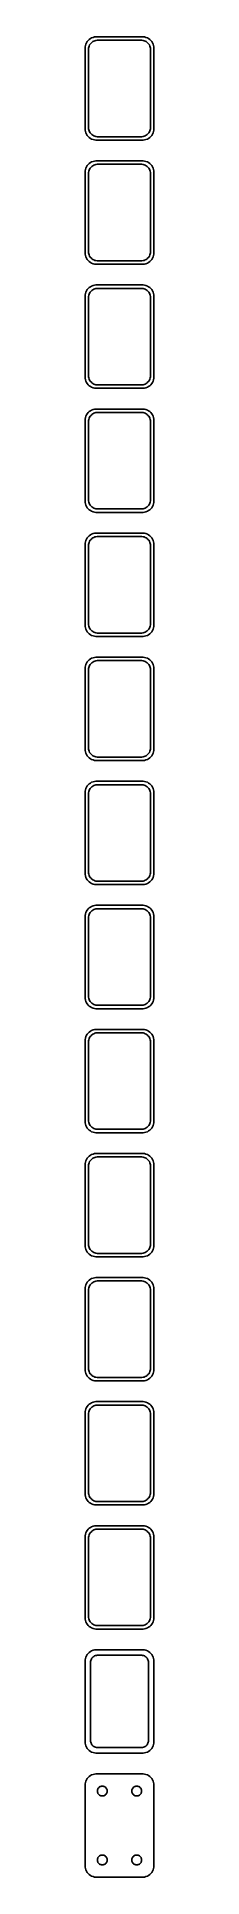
# Model space of a CAD drawing. Header units: metres. Extents: x -15 to 15, y 788 to 1588.
import ezdxf

# ---------------------------------------------------------------- set-up
doc = ezdxf.new("R2010")
doc.units = ezdxf.units.M

msp = doc.modelspace()

# ---------------------------------------------------------------- linework, layer by layer
for p, q in [((-14.0451, 1586.44), (-14.3815, 1585.91)), ((-13.6448, 1586.92), (-14.0451, 1586.44)), ((-13.1871, 1587.35), (-13.6448, 1586.92)), ((-12.6791, 1587.72), (-13.1871, 1587.35)), ((-12.1289, 1588.02), (-12.6791, 1587.72)), ((-12.4159, 1585.74), (-12.0497, 1586.08)), ((-11.5451, 1588.26), (-12.1289, 1588.02)), ((-12.0497, 1586.08), (-11.6433, 1586.38)), ((-11.6433, 1586.38), (-11.2031, 1586.62)), ((-10.9369, 1588.41), (-11.5451, 1588.26)), ((-11.2031, 1586.62), (-10.7361, 1586.8)), ((-10.3139, 1588.49), (-10.9369, 1588.41)), ((-10.7361, 1586.8), (-10.2495, 1586.93)), ((10.3139, 1588.49), (-10.3139, 1588.49)), ((-10.2495, 1586.93), (-9.75116, 1586.99)), ((-9.75116, 1586.99), (9.75116, 1586.99)), ((9.75116, 1586.99), (10.2495, 1586.93)), ((10.2495, 1586.93), (10.7361, 1586.8)), ((10.9369, 1588.41), (10.3139, 1588.49)), ((10.7361, 1586.8), (11.2031, 1586.62)), ((11.5451, 1588.26), (10.9369, 1588.41)), ((11.2031, 1586.62), (11.6433, 1586.38)), ((12.1289, 1588.02), (11.5451, 1588.26)), ((11.6433, 1586.38), (12.0497, 1586.08)), ((12.0497, 1586.08), (12.4159, 1585.74)), ((12.6791, 1587.72), (12.1289, 1588.02)), ((13.1871, 1587.35), (12.6791, 1587.72)), ((13.6448, 1586.92), (13.1871, 1587.35)), ((14.0451, 1586.44), (13.6448, 1586.92)), ((14.3815, 1585.91), (14.0451, 1586.44)), ((-14.9606, 1584.13), (-15, 1583.5)), ((-15, 1583.5), (-15, 1548.5)), ((-14.8429, 1584.74), (-14.9606, 1584.13)), ((-14.6489, 1585.34), (-14.8429, 1584.74)), ((-14.3815, 1585.91), (-14.6489, 1585.34)), ((-13.5, 1583), (-13.4684, 1583.5)), ((-13.5, 1549), (-13.5, 1583)), ((-13.4684, 1583.5), (-13.3743, 1583.99)), ((-13.3743, 1583.99), (-13.2191, 1584.47)), ((-13.2191, 1584.47), (-13.0052, 1584.93)), ((-13.0052, 1584.93), (-12.7361, 1585.35)), ((-12.7361, 1585.35), (-12.4159, 1585.74)), ((12.4159, 1585.74), (12.7361, 1585.35)), ((12.7361, 1585.35), (13.0052, 1584.93)), ((13.0052, 1584.93), (13.2191, 1584.47)), ((13.2191, 1584.47), (13.3743, 1583.99)), ((13.3743, 1583.99), (13.4684, 1583.5)), ((13.4684, 1583.5), (13.5, 1583)), ((13.5, 1583), (13.5, 1549)), ((14.6489, 1585.34), (14.3815, 1585.91)), ((14.8429, 1584.74), (14.6489, 1585.34)), ((14.9606, 1584.13), (14.8429, 1584.74)), ((15, 1583.5), (14.9606, 1584.13)), ((15, 1548.5), (15, 1583.5)), ((-15, 1548.5), (-14.9606, 1547.87)), ((-14.9606, 1547.87), (-14.8429, 1547.26)), ((-14.8429, 1547.26), (-14.6489, 1546.66)), ((-14.6489, 1546.66), (-14.3815, 1546.09)), ((-14.3815, 1546.09), (-14.0451, 1545.56)), ((-13.4684, 1548.5), (-13.5, 1549)), ((-13.3743, 1548.01), (-13.4684, 1548.5)), ((-13.2191, 1547.53), (-13.3743, 1548.01)), ((-13.0052, 1547.07), (-13.2191, 1547.53)), ((-12.7361, 1546.65), (-13.0052, 1547.07)), ((-12.4159, 1546.26), (-12.7361, 1546.65)), ((-12.0497, 1545.92), (-12.4159, 1546.26)), ((-11.6433, 1545.62), (-12.0497, 1545.92)), ((12.0497, 1545.92), (11.6433, 1545.62)), ((12.4159, 1546.26), (12.0497, 1545.92)), ((12.7361, 1546.65), (12.4159, 1546.26)), ((13.0052, 1547.07), (12.7361, 1546.65)), ((13.2191, 1547.53), (13.0052, 1547.07)), ((13.3743, 1548.01), (13.2191, 1547.53)), ((13.4684, 1548.5), (13.3743, 1548.01)), ((13.5, 1549), (13.4684, 1548.5)), ((14.0451, 1545.56), (14.3815, 1546.09)), ((14.3815, 1546.09), (14.6489, 1546.66)), ((14.6489, 1546.66), (14.8429, 1547.26)), ((14.8429, 1547.26), (14.9606, 1547.87)), ((14.9606, 1547.87), (15, 1548.5)), ((-14.0451, 1545.56), (-13.6448, 1545.08)), ((-13.6448, 1545.08), (-13.1871, 1544.65)), ((-13.1871, 1544.65), (-12.6791, 1544.28)), ((-12.6791, 1544.28), (-12.1289, 1543.98)), ((-12.1289, 1543.98), (-11.5451, 1543.74)), ((-11.2031, 1545.38), (-11.6433, 1545.62)), ((-11.5451, 1543.74), (-10.9369, 1543.59)), ((-10.7361, 1545.2), (-11.2031, 1545.38)), ((-10.9369, 1543.59), (-10.3139, 1543.51)), ((-10.2495, 1545.07), (-10.7361, 1545.2)), ((-10.3139, 1543.51), (10.3139, 1543.51)), ((-9.75116, 1545.01), (-10.2495, 1545.07)), ((9.75116, 1545.01), (-9.75116, 1545.01)), ((10.2495, 1545.07), (9.75116, 1545.01)), ((10.7361, 1545.2), (10.2495, 1545.07)), ((10.3139, 1543.51), (10.9369, 1543.59)), ((11.2031, 1545.38), (10.7361, 1545.2)), ((10.9369, 1543.59), (11.5451, 1543.74)), ((11.6433, 1545.62), (11.2031, 1545.38)), ((11.5451, 1543.74), (12.1289, 1543.98)), ((12.1289, 1543.98), (12.6791, 1544.28)), ((12.6791, 1544.28), (13.1871, 1544.65)), ((13.1871, 1544.65), (13.6448, 1545.08)), ((13.6448, 1545.08), (14.0451, 1545.56)), ((-14.9606, 1530.13), (-15, 1529.5)), ((-14.8429, 1530.74), (-14.9606, 1530.13)), ((-14.6489, 1531.34), (-14.8429, 1530.74)), ((-14.3815, 1531.91), (-14.6489, 1531.34)), ((-14.0451, 1532.44), (-14.3815, 1531.91)), ((-13.6448, 1532.92), (-14.0451, 1532.44)), ((-13.1871, 1533.35), (-13.6448, 1532.92)), ((-13.4684, 1529.5), (-13.3743, 1529.99)), ((-13.3743, 1529.99), (-13.2191, 1530.47)), ((-13.2191, 1530.47), (-13.0052, 1530.93)), ((-12.6791, 1533.72), (-13.1871, 1533.35)), ((-13.0052, 1530.93), (-12.7361, 1531.35)), ((-12.7361, 1531.35), (-12.4159, 1531.74)), ((-12.1289, 1534.02), (-12.6791, 1533.72)), ((-12.4159, 1531.74), (-12.0497, 1532.08)), ((-11.5451, 1534.26), (-12.1289, 1534.02)), ((-12.0497, 1532.08), (-11.6433, 1532.38)), ((-11.6433, 1532.38), (-11.2031, 1532.62)), ((-10.9369, 1534.41), (-11.5451, 1534.26)), ((-11.2031, 1532.62), (-10.7361, 1532.8)), ((-10.3139, 1534.49), (-10.9369, 1534.41)), ((-10.7361, 1532.8), (-10.2495, 1532.93)), ((10.3139, 1534.49), (-10.3139, 1534.49)), ((-10.2495, 1532.93), (-9.75116, 1532.99)), ((-9.75116, 1532.99), (9.75116, 1532.99)), ((9.75116, 1532.99), (10.2495, 1532.93)), ((10.2495, 1532.93), (10.7361, 1532.8)), ((10.9369, 1534.41), (10.3139, 1534.49)), ((10.7361, 1532.8), (11.2031, 1532.62)), ((11.5451, 1534.26), (10.9369, 1534.41)), ((11.2031, 1532.62), (11.6433, 1532.38)), ((12.1289, 1534.02), (11.5451, 1534.26)), ((11.6433, 1532.38), (12.0497, 1532.08)), ((12.0497, 1532.08), (12.4159, 1531.74)), ((12.6791, 1533.72), (12.1289, 1534.02)), ((12.4159, 1531.74), (12.7361, 1531.35)), ((13.1871, 1533.35), (12.6791, 1533.72)), ((12.7361, 1531.35), (13.0052, 1530.93)), ((13.0052, 1530.93), (13.2191, 1530.47)), ((13.6448, 1532.92), (13.1871, 1533.35)), ((13.2191, 1530.47), (13.3743, 1529.99)), ((13.3743, 1529.99), (13.4684, 1529.5)), ((14.0451, 1532.44), (13.6448, 1532.92)), ((14.3815, 1531.91), (14.0451, 1532.44)), ((14.6489, 1531.34), (14.3815, 1531.91)), ((14.8429, 1530.74), (14.6489, 1531.34)), ((14.9606, 1530.13), (14.8429, 1530.74)), ((15, 1529.5), (14.9606, 1530.13)), ((-15, 1529.5), (-15, 1494.5)), ((-13.5, 1529), (-13.4684, 1529.5)), ((-13.5, 1495), (-13.5, 1529)), ((13.4684, 1529.5), (13.5, 1529)), ((13.5, 1529), (13.5, 1495)), ((15, 1494.5), (15, 1529.5)), ((-15, 1494.5), (-14.9606, 1493.87)), ((-14.9606, 1493.87), (-14.8429, 1493.26)), ((-14.8429, 1493.26), (-14.6489, 1492.66)), ((-14.6489, 1492.66), (-14.3815, 1492.09)), ((-14.3815, 1492.09), (-14.0451, 1491.56)), ((-14.0451, 1491.56), (-13.6448, 1491.08)), ((-13.6448, 1491.08), (-13.1871, 1490.65)), ((-13.4684, 1494.5), (-13.5, 1495)), ((-13.3743, 1494.01), (-13.4684, 1494.5)), ((-13.2191, 1493.53), (-13.3743, 1494.01)), ((-13.0052, 1493.07), (-13.2191, 1493.53)), ((-13.1871, 1490.65), (-12.6791, 1490.28)), ((-12.7361, 1492.65), (-13.0052, 1493.07)), ((-12.4159, 1492.26), (-12.7361, 1492.65)), ((-12.6791, 1490.28), (-12.1289, 1489.98)), ((-12.0497, 1491.92), (-12.4159, 1492.26)), ((-12.1289, 1489.98), (-11.5451, 1489.74)), ((-11.6433, 1491.62), (-12.0497, 1491.92)), ((-11.2031, 1491.38), (-11.6433, 1491.62)), ((-10.7361, 1491.2), (-11.2031, 1491.38)), ((-10.2495, 1491.07), (-10.7361, 1491.2)), ((-9.75116, 1491.01), (-10.2495, 1491.07)), ((9.75116, 1491.01), (-9.75116, 1491.01)), ((10.2495, 1491.07), (9.75116, 1491.01)), ((10.7361, 1491.2), (10.2495, 1491.07)), ((11.2031, 1491.38), (10.7361, 1491.2)), ((11.6433, 1491.62), (11.2031, 1491.38)), ((11.5451, 1489.74), (12.1289, 1489.98)), ((12.0497, 1491.92), (11.6433, 1491.62)), ((12.4159, 1492.26), (12.0497, 1491.92)), ((12.1289, 1489.98), (12.6791, 1490.28)), ((12.7361, 1492.65), (12.4159, 1492.26)), ((12.6791, 1490.28), (13.1871, 1490.65)), ((13.0052, 1493.07), (12.7361, 1492.65)), ((13.2191, 1493.53), (13.0052, 1493.07)), ((13.1871, 1490.65), (13.6448, 1491.08)), ((13.3743, 1494.01), (13.2191, 1493.53)), ((13.4684, 1494.5), (13.3743, 1494.01)), ((13.5, 1495), (13.4684, 1494.5)), ((13.6448, 1491.08), (14.0451, 1491.56)), ((14.0451, 1491.56), (14.3815, 1492.09)), ((14.3815, 1492.09), (14.6489, 1492.66)), ((14.6489, 1492.66), (14.8429, 1493.26)), ((14.8429, 1493.26), (14.9606, 1493.87)), ((14.9606, 1493.87), (15, 1494.5)), ((-11.5451, 1489.74), (-10.9369, 1489.59)), ((-10.9369, 1489.59), (-10.3139, 1489.51)), ((-10.3139, 1489.51), (10.3139, 1489.51)), ((10.3139, 1489.51), (10.9369, 1489.59)), ((10.9369, 1489.59), (11.5451, 1489.74)), ((-14.9606, 1476.13), (-15, 1475.5)), ((-15, 1475.5), (-15, 1440.5)), ((-14.8429, 1476.74), (-14.9606, 1476.13)), ((-14.6489, 1477.34), (-14.8429, 1476.74)), ((-14.3815, 1477.91), (-14.6489, 1477.34)), ((-14.0451, 1478.44), (-14.3815, 1477.91)), ((-13.6448, 1478.92), (-14.0451, 1478.44)), ((-13.1871, 1479.35), (-13.6448, 1478.92)), ((-13.5, 1475), (-13.4684, 1475.5)), ((-13.5, 1441), (-13.5, 1475)), ((-13.4684, 1475.5), (-13.3743, 1475.99)), ((-13.3743, 1475.99), (-13.2191, 1476.47)), ((-13.2191, 1476.47), (-13.0052, 1476.93)), ((-12.6791, 1479.72), (-13.1871, 1479.35)), ((-13.0052, 1476.93), (-12.7361, 1477.35)), ((-12.7361, 1477.35), (-12.4159, 1477.74)), ((-12.1289, 1480.02), (-12.6791, 1479.72)), ((-12.4159, 1477.74), (-12.0497, 1478.08)), ((-11.5451, 1480.26), (-12.1289, 1480.02)), ((-12.0497, 1478.08), (-11.6433, 1478.38)), ((-11.6433, 1478.38), (-11.2031, 1478.62)), ((-10.9369, 1480.41), (-11.5451, 1480.26)), ((-11.2031, 1478.62), (-10.7361, 1478.8)), ((-10.3139, 1480.49), (-10.9369, 1480.41)), ((-10.7361, 1478.8), (-10.2495, 1478.93)), ((10.3139, 1480.49), (-10.3139, 1480.49)), ((-10.2495, 1478.93), (-9.75116, 1478.99)), ((-9.75116, 1478.99), (9.75116, 1478.99)), ((9.75116, 1478.99), (10.2495, 1478.93)), ((10.2495, 1478.93), (10.7361, 1478.8)), ((10.9369, 1480.41), (10.3139, 1480.49)), ((10.7361, 1478.8), (11.2031, 1478.62)), ((11.5451, 1480.26), (10.9369, 1480.41)), ((11.2031, 1478.62), (11.6433, 1478.38)), ((12.1289, 1480.02), (11.5451, 1480.26)), ((11.6433, 1478.38), (12.0497, 1478.08)), ((12.0497, 1478.08), (12.4159, 1477.74)), ((12.6791, 1479.72), (12.1289, 1480.02)), ((12.4159, 1477.74), (12.7361, 1477.35)), ((13.1871, 1479.35), (12.6791, 1479.72)), ((12.7361, 1477.35), (13.0052, 1476.93)), ((13.0052, 1476.93), (13.2191, 1476.47)), ((13.6448, 1478.92), (13.1871, 1479.35)), ((13.2191, 1476.47), (13.3743, 1475.99)), ((13.3743, 1475.99), (13.4684, 1475.5)), ((13.4684, 1475.5), (13.5, 1475)), ((13.5, 1475), (13.5, 1441)), ((14.0451, 1478.44), (13.6448, 1478.92)), ((14.3815, 1477.91), (14.0451, 1478.44)), ((14.6489, 1477.34), (14.3815, 1477.91)), ((14.8429, 1476.74), (14.6489, 1477.34)), ((14.9606, 1476.13), (14.8429, 1476.74)), ((15, 1475.5), (14.9606, 1476.13)), ((15, 1440.5), (15, 1475.5)), ((-15, 1440.5), (-14.9606, 1439.87)), ((-14.9606, 1439.87), (-14.8429, 1439.26)), ((-14.8429, 1439.26), (-14.6489, 1438.66)), ((-14.6489, 1438.66), (-14.3815, 1438.09)), ((-14.3815, 1438.09), (-14.0451, 1437.56)), ((-14.0451, 1437.56), (-13.6448, 1437.08)), ((-13.6448, 1437.08), (-13.1871, 1436.65)), ((-13.4684, 1440.5), (-13.5, 1441)), ((-13.3743, 1440.01), (-13.4684, 1440.5)), ((-13.2191, 1439.53), (-13.3743, 1440.01)), ((-13.0052, 1439.07), (-13.2191, 1439.53)), ((-13.1871, 1436.65), (-12.6791, 1436.28)), ((-12.7361, 1438.65), (-13.0052, 1439.07)), ((-12.4159, 1438.26), (-12.7361, 1438.65)), ((-12.6791, 1436.28), (-12.1289, 1435.98)), ((-12.0497, 1437.92), (-12.4159, 1438.26)), ((-12.1289, 1435.98), (-11.5451, 1435.74)), ((-11.6433, 1437.62), (-12.0497, 1437.92)), ((-11.2031, 1437.38), (-11.6433, 1437.62)), ((-11.5451, 1435.74), (-10.9369, 1435.59)), ((-10.7361, 1437.2), (-11.2031, 1437.38)), ((-10.9369, 1435.59), (-10.3139, 1435.51)), ((-10.2495, 1437.07), (-10.7361, 1437.2)), ((-10.3139, 1435.51), (10.3139, 1435.51)), ((-9.75116, 1437.01), (-10.2495, 1437.07)), ((9.75116, 1437.01), (-9.75116, 1437.01)), ((10.2495, 1437.07), (9.75116, 1437.01)), ((10.7361, 1437.2), (10.2495, 1437.07)), ((10.3139, 1435.51), (10.9369, 1435.59)), ((11.2031, 1437.38), (10.7361, 1437.2)), ((10.9369, 1435.59), (11.5451, 1435.74)), ((11.6433, 1437.62), (11.2031, 1437.38)), ((11.5451, 1435.74), (12.1289, 1435.98)), ((12.0497, 1437.92), (11.6433, 1437.62)), ((12.4159, 1438.26), (12.0497, 1437.92)), ((12.1289, 1435.98), (12.6791, 1436.28)), ((12.7361, 1438.65), (12.4159, 1438.26)), ((12.6791, 1436.28), (13.1871, 1436.65)), ((13.0052, 1439.07), (12.7361, 1438.65)), ((13.2191, 1439.53), (13.0052, 1439.07)), ((13.1871, 1436.65), (13.6448, 1437.08)), ((13.3743, 1440.01), (13.2191, 1439.53)), ((13.4684, 1440.5), (13.3743, 1440.01)), ((13.5, 1441), (13.4684, 1440.5)), ((13.6448, 1437.08), (14.0451, 1437.56)), ((14.0451, 1437.56), (14.3815, 1438.09)), ((14.3815, 1438.09), (14.6489, 1438.66)), ((14.6489, 1438.66), (14.8429, 1439.26)), ((14.8429, 1439.26), (14.9606, 1439.87)), ((14.9606, 1439.87), (15, 1440.5)), ((-12.1289, 1426.02), (-12.6791, 1425.72)), ((-11.5451, 1426.26), (-12.1289, 1426.02)), ((-10.9369, 1426.41), (-11.5451, 1426.26)), ((-10.3139, 1426.49), (-10.9369, 1426.41)), ((10.3139, 1426.49), (-10.3139, 1426.49)), ((10.9369, 1426.41), (10.3139, 1426.49)), ((11.5451, 1426.26), (10.9369, 1426.41)), ((12.1289, 1426.02), (11.5451, 1426.26)), ((12.6791, 1425.72), (12.1289, 1426.02)), ((-14.9606, 1422.13), (-15, 1421.5)), ((-15, 1421.5), (-15, 1386.5)), ((-14.8429, 1422.74), (-14.9606, 1422.13)), ((-14.6489, 1423.34), (-14.8429, 1422.74)), ((-14.3815, 1423.91), (-14.6489, 1423.34)), ((-14.0451, 1424.44), (-14.3815, 1423.91)), ((-13.6448, 1424.92), (-14.0451, 1424.44)), ((-13.1871, 1425.35), (-13.6448, 1424.92)), ((-13.5, 1421), (-13.4684, 1421.5)), ((-13.5, 1387), (-13.5, 1421)), ((-13.4684, 1421.5), (-13.3743, 1421.99)), ((-13.3743, 1421.99), (-13.2191, 1422.47)), ((-13.2191, 1422.47), (-13.0052, 1422.93)), ((-12.6791, 1425.72), (-13.1871, 1425.35)), ((-13.0052, 1422.93), (-12.7361, 1423.35)), ((-12.7361, 1423.35), (-12.4159, 1423.74)), ((-12.4159, 1423.74), (-12.0497, 1424.08)), ((-12.0497, 1424.08), (-11.6433, 1424.38)), ((-11.6433, 1424.38), (-11.2031, 1424.62)), ((-11.2031, 1424.62), (-10.7361, 1424.8)), ((-10.7361, 1424.8), (-10.2495, 1424.93)), ((-10.2495, 1424.93), (-9.75116, 1424.99)), ((-9.75116, 1424.99), (9.75116, 1424.99)), ((9.75116, 1424.99), (10.2495, 1424.93)), ((10.2495, 1424.93), (10.7361, 1424.8)), ((10.7361, 1424.8), (11.2031, 1424.62)), ((11.2031, 1424.62), (11.6433, 1424.38)), ((11.6433, 1424.38), (12.0497, 1424.08)), ((12.0497, 1424.08), (12.4159, 1423.74)), ((12.4159, 1423.74), (12.7361, 1423.35)), ((13.1871, 1425.35), (12.6791, 1425.72)), ((12.7361, 1423.35), (13.0052, 1422.93)), ((13.0052, 1422.93), (13.2191, 1422.47)), ((13.6448, 1424.92), (13.1871, 1425.35)), ((13.2191, 1422.47), (13.3743, 1421.99)), ((13.3743, 1421.99), (13.4684, 1421.5)), ((13.4684, 1421.5), (13.5, 1421)), ((13.5, 1421), (13.5, 1387)), ((14.0451, 1424.44), (13.6448, 1424.92)), ((14.3815, 1423.91), (14.0451, 1424.44)), ((14.6489, 1423.34), (14.3815, 1423.91)), ((14.8429, 1422.74), (14.6489, 1423.34)), ((14.9606, 1422.13), (14.8429, 1422.74)), ((15, 1421.5), (14.9606, 1422.13)), ((15, 1386.5), (15, 1421.5)), ((-15, 1386.5), (-14.9606, 1385.87)), ((-14.9606, 1385.87), (-14.8429, 1385.26)), ((-13.4684, 1386.5), (-13.5, 1387)), ((-13.3743, 1386.01), (-13.4684, 1386.5)), ((-13.2191, 1385.53), (-13.3743, 1386.01)), ((13.3743, 1386.01), (13.2191, 1385.53)), ((13.4684, 1386.5), (13.3743, 1386.01)), ((13.5, 1387), (13.4684, 1386.5)), ((14.8429, 1385.26), (14.9606, 1385.87)), ((14.9606, 1385.87), (15, 1386.5)), ((-14.8429, 1385.26), (-14.6489, 1384.66)), ((-14.6489, 1384.66), (-14.3815, 1384.09)), ((-14.3815, 1384.09), (-14.0451, 1383.56)), ((-14.0451, 1383.56), (-13.6448, 1383.08)), ((-13.6448, 1383.08), (-13.1871, 1382.65)), ((-13.0052, 1385.07), (-13.2191, 1385.53)), ((-13.1871, 1382.65), (-12.6791, 1382.28)), ((-12.7361, 1384.65), (-13.0052, 1385.07)), ((-12.4159, 1384.26), (-12.7361, 1384.65)), ((-12.6791, 1382.28), (-12.1289, 1381.98)), ((-12.0497, 1383.92), (-12.4159, 1384.26)), ((-12.1289, 1381.98), (-11.5451, 1381.74)), ((-11.6433, 1383.62), (-12.0497, 1383.92)), ((-11.2031, 1383.38), (-11.6433, 1383.62)), ((-11.5451, 1381.74), (-10.9369, 1381.59)), ((-10.7361, 1383.2), (-11.2031, 1383.38)), ((-10.9369, 1381.59), (-10.3139, 1381.51)), ((-10.2495, 1383.07), (-10.7361, 1383.2)), ((-10.3139, 1381.51), (10.3139, 1381.51)), ((-9.75116, 1383.01), (-10.2495, 1383.07)), ((9.75116, 1383.01), (-9.75116, 1383.01)), ((10.2495, 1383.07), (9.75116, 1383.01)), ((10.7361, 1383.2), (10.2495, 1383.07)), ((10.3139, 1381.51), (10.9369, 1381.59)), ((11.2031, 1383.38), (10.7361, 1383.2)), ((10.9369, 1381.59), (11.5451, 1381.74)), ((11.6433, 1383.62), (11.2031, 1383.38)), ((11.5451, 1381.74), (12.1289, 1381.98)), ((12.0497, 1383.92), (11.6433, 1383.62)), ((12.4159, 1384.26), (12.0497, 1383.92)), ((12.1289, 1381.98), (12.6791, 1382.28)), ((12.7361, 1384.65), (12.4159, 1384.26)), ((12.6791, 1382.28), (13.1871, 1382.65)), ((13.0052, 1385.07), (12.7361, 1384.65)), ((13.2191, 1385.53), (13.0052, 1385.07)), ((13.1871, 1382.65), (13.6448, 1383.08)), ((13.6448, 1383.08), (14.0451, 1383.56)), ((14.0451, 1383.56), (14.3815, 1384.09)), ((14.3815, 1384.09), (14.6489, 1384.66)), ((14.6489, 1384.66), (14.8429, 1385.26)), ((-14.3815, 1369.91), (-14.6489, 1369.34)), ((-14.0451, 1370.44), (-14.3815, 1369.91)), ((-13.6448, 1370.92), (-14.0451, 1370.44)), ((-13.1871, 1371.35), (-13.6448, 1370.92)), ((-12.6791, 1371.72), (-13.1871, 1371.35)), ((-12.7361, 1369.35), (-12.4159, 1369.74)), ((-12.1289, 1372.02), (-12.6791, 1371.72)), ((-12.4159, 1369.74), (-12.0497, 1370.08)), ((-11.5451, 1372.26), (-12.1289, 1372.02)), ((-12.0497, 1370.08), (-11.6433, 1370.38)), ((-11.6433, 1370.38), (-11.2031, 1370.62)), ((-10.9369, 1372.41), (-11.5451, 1372.26)), ((-11.2031, 1370.62), (-10.7361, 1370.8)), ((-10.3139, 1372.49), (-10.9369, 1372.41)), ((-10.7361, 1370.8), (-10.2495, 1370.93)), ((10.3139, 1372.49), (-10.3139, 1372.49)), ((-10.2495, 1370.93), (-9.75116, 1370.99)), ((-9.75116, 1370.99), (9.75116, 1370.99)), ((9.75116, 1370.99), (10.2495, 1370.93)), ((10.2495, 1370.93), (10.7361, 1370.8)), ((10.9369, 1372.41), (10.3139, 1372.49)), ((10.7361, 1370.8), (11.2031, 1370.62)), ((11.5451, 1372.26), (10.9369, 1372.41)), ((11.2031, 1370.62), (11.6433, 1370.38)), ((12.1289, 1372.02), (11.5451, 1372.26)), ((11.6433, 1370.38), (12.0497, 1370.08)), ((12.0497, 1370.08), (12.4159, 1369.74)), ((12.6791, 1371.72), (12.1289, 1372.02)), ((12.4159, 1369.74), (12.7361, 1369.35)), ((13.1871, 1371.35), (12.6791, 1371.72)), ((13.6448, 1370.92), (13.1871, 1371.35)), ((14.0451, 1370.44), (13.6448, 1370.92)), ((14.3815, 1369.91), (14.0451, 1370.44)), ((14.6489, 1369.34), (14.3815, 1369.91)), ((-14.9606, 1368.13), (-15, 1367.5)), ((-15, 1367.5), (-15, 1332.5)), ((-14.8429, 1368.74), (-14.9606, 1368.13)), ((-14.6489, 1369.34), (-14.8429, 1368.74)), ((-13.5, 1367), (-13.4684, 1367.5)), ((-13.5, 1333), (-13.5, 1367)), ((-13.4684, 1367.5), (-13.3743, 1367.99)), ((-13.3743, 1367.99), (-13.2191, 1368.47)), ((-13.2191, 1368.47), (-13.0052, 1368.93)), ((-13.0052, 1368.93), (-12.7361, 1369.35)), ((12.7361, 1369.35), (13.0052, 1368.93)), ((13.0052, 1368.93), (13.2191, 1368.47)), ((13.2191, 1368.47), (13.3743, 1367.99)), ((13.3743, 1367.99), (13.4684, 1367.5)), ((13.4684, 1367.5), (13.5, 1367)), ((13.5, 1367), (13.5, 1333)), ((14.8429, 1368.74), (14.6489, 1369.34)), ((14.9606, 1368.13), (14.8429, 1368.74)), ((15, 1367.5), (14.9606, 1368.13)), ((15, 1332.5), (15, 1367.5)), ((-15, 1332.5), (-14.9606, 1331.87)), ((-14.9606, 1331.87), (-14.8429, 1331.26)), ((-14.8429, 1331.26), (-14.6489, 1330.66)), ((-14.6489, 1330.66), (-14.3815, 1330.09)), ((-14.3815, 1330.09), (-14.0451, 1329.56)), ((-13.4684, 1332.5), (-13.5, 1333)), ((-13.3743, 1332.01), (-13.4684, 1332.5)), ((-13.2191, 1331.53), (-13.3743, 1332.01)), ((-13.0052, 1331.07), (-13.2191, 1331.53)), ((-12.7361, 1330.65), (-13.0052, 1331.07)), ((-12.4159, 1330.26), (-12.7361, 1330.65)), ((-12.0497, 1329.92), (-12.4159, 1330.26)), ((-11.6433, 1329.62), (-12.0497, 1329.92)), ((12.0497, 1329.92), (11.6433, 1329.62)), ((12.4159, 1330.26), (12.0497, 1329.92)), ((12.7361, 1330.65), (12.4159, 1330.26)), ((13.0052, 1331.07), (12.7361, 1330.65)), ((13.2191, 1331.53), (13.0052, 1331.07)), ((13.3743, 1332.01), (13.2191, 1331.53)), ((13.4684, 1332.5), (13.3743, 1332.01)), ((13.5, 1333), (13.4684, 1332.5)), ((14.0451, 1329.56), (14.3815, 1330.09)), ((14.3815, 1330.09), (14.6489, 1330.66)), ((14.6489, 1330.66), (14.8429, 1331.26)), ((14.8429, 1331.26), (14.9606, 1331.87)), ((14.9606, 1331.87), (15, 1332.5)), ((-14.0451, 1329.56), (-13.6448, 1329.08)), ((-13.6448, 1329.08), (-13.1871, 1328.65)), ((-13.1871, 1328.65), (-12.6791, 1328.28)), ((-12.6791, 1328.28), (-12.1289, 1327.98)), ((-12.1289, 1327.98), (-11.5451, 1327.74)), ((-11.2031, 1329.38), (-11.6433, 1329.62)), ((-11.5451, 1327.74), (-10.9369, 1327.59)), ((-10.7361, 1329.2), (-11.2031, 1329.38)), ((-10.9369, 1327.59), (-10.3139, 1327.51)), ((-10.2495, 1329.07), (-10.7361, 1329.2)), ((-10.3139, 1327.51), (10.3139, 1327.51)), ((-9.75116, 1329.01), (-10.2495, 1329.07)), ((9.75116, 1329.01), (-9.75116, 1329.01)), ((10.2495, 1329.07), (9.75116, 1329.01)), ((10.7361, 1329.2), (10.2495, 1329.07)), ((10.3139, 1327.51), (10.9369, 1327.59)), ((11.2031, 1329.38), (10.7361, 1329.2)), ((10.9369, 1327.59), (11.5451, 1327.74)), ((11.6433, 1329.62), (11.2031, 1329.38)), ((11.5451, 1327.74), (12.1289, 1327.98)), ((12.1289, 1327.98), (12.6791, 1328.28)), ((12.6791, 1328.28), (13.1871, 1328.65)), ((13.1871, 1328.65), (13.6448, 1329.08)), ((13.6448, 1329.08), (14.0451, 1329.56)), ((-14.9606, 1314.13), (-15, 1313.5)), ((-14.8429, 1314.74), (-14.9606, 1314.13)), ((-14.6489, 1315.34), (-14.8429, 1314.74)), ((-14.3815, 1315.91), (-14.6489, 1315.34)), ((-14.0451, 1316.44), (-14.3815, 1315.91)), ((-13.6448, 1316.92), (-14.0451, 1316.44)), ((-13.1871, 1317.35), (-13.6448, 1316.92)), ((-13.4684, 1313.5), (-13.3743, 1313.99)), ((-13.3743, 1313.99), (-13.2191, 1314.47)), ((-13.2191, 1314.47), (-13.0052, 1314.93)), ((-12.6791, 1317.72), (-13.1871, 1317.35)), ((-13.0052, 1314.93), (-12.7361, 1315.35)), ((-12.7361, 1315.35), (-12.4159, 1315.74)), ((-12.1289, 1318.02), (-12.6791, 1317.72)), ((-12.4159, 1315.74), (-12.0497, 1316.08)), ((-11.5451, 1318.26), (-12.1289, 1318.02)), ((-12.0497, 1316.08), (-11.6433, 1316.38)), ((-11.6433, 1316.38), (-11.2031, 1316.62)), ((-10.9369, 1318.41), (-11.5451, 1318.26)), ((-11.2031, 1316.62), (-10.7361, 1316.8)), ((-10.3139, 1318.49), (-10.9369, 1318.41)), ((-10.7361, 1316.8), (-10.2495, 1316.93)), ((10.3139, 1318.49), (-10.3139, 1318.49)), ((-10.2495, 1316.93), (-9.75116, 1316.99)), ((-9.75116, 1316.99), (9.75116, 1316.99)), ((9.75116, 1316.99), (10.2495, 1316.93)), ((10.2495, 1316.93), (10.7361, 1316.8)), ((10.9369, 1318.41), (10.3139, 1318.49)), ((10.7361, 1316.8), (11.2031, 1316.62)), ((11.5451, 1318.26), (10.9369, 1318.41)), ((11.2031, 1316.62), (11.6433, 1316.38)), ((12.1289, 1318.02), (11.5451, 1318.26)), ((11.6433, 1316.38), (12.0497, 1316.08)), ((12.0497, 1316.08), (12.4159, 1315.74)), ((12.6791, 1317.72), (12.1289, 1318.02)), ((12.4159, 1315.74), (12.7361, 1315.35)), ((13.1871, 1317.35), (12.6791, 1317.72)), ((12.7361, 1315.35), (13.0052, 1314.93)), ((13.0052, 1314.93), (13.2191, 1314.47)), ((13.6448, 1316.92), (13.1871, 1317.35)), ((13.2191, 1314.47), (13.3743, 1313.99)), ((13.3743, 1313.99), (13.4684, 1313.5)), ((14.0451, 1316.44), (13.6448, 1316.92)), ((14.3815, 1315.91), (14.0451, 1316.44)), ((14.6489, 1315.34), (14.3815, 1315.91)), ((14.8429, 1314.74), (14.6489, 1315.34)), ((14.9606, 1314.13), (14.8429, 1314.74)), ((15, 1313.5), (14.9606, 1314.13)), ((-15, 1313.5), (-15, 1278.5)), ((-13.5, 1313), (-13.4684, 1313.5)), ((-13.5, 1279), (-13.5, 1313)), ((13.4684, 1313.5), (13.5, 1313)), ((13.5, 1313), (13.5, 1279)), ((15, 1278.5), (15, 1313.5)), ((-15, 1278.5), (-14.9606, 1277.87)), ((-14.9606, 1277.87), (-14.8429, 1277.26)), ((-14.8429, 1277.26), (-14.6489, 1276.66)), ((-14.6489, 1276.66), (-14.3815, 1276.09)), ((-14.3815, 1276.09), (-14.0451, 1275.56)), ((-14.0451, 1275.56), (-13.6448, 1275.08)), ((-13.6448, 1275.08), (-13.1871, 1274.65)), ((-13.4684, 1278.5), (-13.5, 1279)), ((-13.3743, 1278.01), (-13.4684, 1278.5)), ((-13.2191, 1277.53), (-13.3743, 1278.01)), ((-13.0052, 1277.07), (-13.2191, 1277.53)), ((-13.1871, 1274.65), (-12.6791, 1274.28)), ((-12.7361, 1276.65), (-13.0052, 1277.07)), ((-12.4159, 1276.26), (-12.7361, 1276.65)), ((-12.6791, 1274.28), (-12.1289, 1273.98)), ((-12.0497, 1275.92), (-12.4159, 1276.26)), ((-12.1289, 1273.98), (-11.5451, 1273.74)), ((-11.6433, 1275.62), (-12.0497, 1275.92)), ((-11.2031, 1275.38), (-11.6433, 1275.62)), ((-11.5451, 1273.74), (-10.9369, 1273.59)), ((-10.7361, 1275.2), (-11.2031, 1275.38)), ((-10.9369, 1273.59), (-10.3139, 1273.51)), ((-10.2495, 1275.07), (-10.7361, 1275.2)), ((-9.75116, 1275.01), (-10.2495, 1275.07)), ((9.75116, 1275.01), (-9.75116, 1275.01)), ((10.2495, 1275.07), (9.75116, 1275.01)), ((10.7361, 1275.2), (10.2495, 1275.07)), ((10.3139, 1273.51), (10.9369, 1273.59)), ((11.2031, 1275.38), (10.7361, 1275.2)), ((10.9369, 1273.59), (11.5451, 1273.74)), ((11.6433, 1275.62), (11.2031, 1275.38)), ((11.5451, 1273.74), (12.1289, 1273.98)), ((12.0497, 1275.92), (11.6433, 1275.62)), ((12.4159, 1276.26), (12.0497, 1275.92)), ((12.1289, 1273.98), (12.6791, 1274.28)), ((12.7361, 1276.65), (12.4159, 1276.26)), ((12.6791, 1274.28), (13.1871, 1274.65)), ((13.0052, 1277.07), (12.7361, 1276.65)), ((13.2191, 1277.53), (13.0052, 1277.07)), ((13.1871, 1274.65), (13.6448, 1275.08)), ((13.3743, 1278.01), (13.2191, 1277.53)), ((13.4684, 1278.5), (13.3743, 1278.01)), ((13.5, 1279), (13.4684, 1278.5)), ((13.6448, 1275.08), (14.0451, 1275.56)), ((14.0451, 1275.56), (14.3815, 1276.09)), ((14.3815, 1276.09), (14.6489, 1276.66)), ((14.6489, 1276.66), (14.8429, 1277.26)), ((14.8429, 1277.26), (14.9606, 1277.87)), ((14.9606, 1277.87), (15, 1278.5)), ((-10.3139, 1273.51), (10.3139, 1273.51)), ((-14.9606, 1260.13), (-15, 1259.5)), ((-15, 1259.5), (-15, 1224.5)), ((-14.8429, 1260.74), (-14.9606, 1260.13)), ((-14.6489, 1261.34), (-14.8429, 1260.74)), ((-14.3815, 1261.91), (-14.6489, 1261.34)), ((-14.0451, 1262.44), (-14.3815, 1261.91)), ((-13.6448, 1262.92), (-14.0451, 1262.44)), ((-13.1871, 1263.35), (-13.6448, 1262.92)), ((-13.5, 1259), (-13.4684, 1259.5)), ((-13.5, 1225), (-13.5, 1259)), ((-13.4684, 1259.5), (-13.3743, 1259.99)), ((-13.3743, 1259.99), (-13.2191, 1260.47)), ((-13.2191, 1260.47), (-13.0052, 1260.93)), ((-12.6791, 1263.72), (-13.1871, 1263.35)), ((-13.0052, 1260.93), (-12.7361, 1261.35)), ((-12.7361, 1261.35), (-12.4159, 1261.74)), ((-12.1289, 1264.02), (-12.6791, 1263.72)), ((-12.4159, 1261.74), (-12.0497, 1262.08)), ((-11.5451, 1264.26), (-12.1289, 1264.02)), ((-12.0497, 1262.08), (-11.6433, 1262.38)), ((-11.6433, 1262.38), (-11.2031, 1262.62)), ((-10.9369, 1264.41), (-11.5451, 1264.26)), ((-11.2031, 1262.62), (-10.7361, 1262.8)), ((-10.3139, 1264.49), (-10.9369, 1264.41)), ((-10.7361, 1262.8), (-10.2495, 1262.93)), ((10.3139, 1264.49), (-10.3139, 1264.49)), ((-10.2495, 1262.93), (-9.75116, 1262.99)), ((-9.75116, 1262.99), (9.75116, 1262.99)), ((9.75116, 1262.99), (10.2495, 1262.93)), ((10.2495, 1262.93), (10.7361, 1262.8)), ((10.9369, 1264.41), (10.3139, 1264.49)), ((10.7361, 1262.8), (11.2031, 1262.62)), ((11.5451, 1264.26), (10.9369, 1264.41)), ((11.2031, 1262.62), (11.6433, 1262.38)), ((12.1289, 1264.02), (11.5451, 1264.26)), ((11.6433, 1262.38), (12.0497, 1262.08)), ((12.0497, 1262.08), (12.4159, 1261.74)), ((12.6791, 1263.72), (12.1289, 1264.02)), ((12.4159, 1261.74), (12.7361, 1261.35)), ((13.1871, 1263.35), (12.6791, 1263.72)), ((12.7361, 1261.35), (13.0052, 1260.93)), ((13.0052, 1260.93), (13.2191, 1260.47)), ((13.6448, 1262.92), (13.1871, 1263.35)), ((13.2191, 1260.47), (13.3743, 1259.99)), ((13.3743, 1259.99), (13.4684, 1259.5)), ((13.4684, 1259.5), (13.5, 1259)), ((13.5, 1259), (13.5, 1225)), ((14.0451, 1262.44), (13.6448, 1262.92)), ((14.3815, 1261.91), (14.0451, 1262.44)), ((14.6489, 1261.34), (14.3815, 1261.91)), ((14.8429, 1260.74), (14.6489, 1261.34)), ((14.9606, 1260.13), (14.8429, 1260.74)), ((15, 1259.5), (14.9606, 1260.13)), ((15, 1224.5), (15, 1259.5)), ((-15, 1224.5), (-14.9606, 1223.87)), ((-14.9606, 1223.87), (-14.8429, 1223.26)), ((-14.8429, 1223.26), (-14.6489, 1222.66)), ((-14.6489, 1222.66), (-14.3815, 1222.09)), ((-14.3815, 1222.09), (-14.0451, 1221.56)), ((-14.0451, 1221.56), (-13.6448, 1221.08)), ((-13.6448, 1221.08), (-13.1871, 1220.65)), ((-13.4684, 1224.5), (-13.5, 1225)), ((-13.3743, 1224.01), (-13.4684, 1224.5)), ((-13.2191, 1223.53), (-13.3743, 1224.01)), ((-13.0052, 1223.07), (-13.2191, 1223.53)), ((-13.1871, 1220.65), (-12.6791, 1220.28)), ((-12.7361, 1222.65), (-13.0052, 1223.07)), ((-12.4159, 1222.26), (-12.7361, 1222.65)), ((-12.6791, 1220.28), (-12.1289, 1219.98)), ((-12.0497, 1221.92), (-12.4159, 1222.26)), ((-12.1289, 1219.98), (-11.5451, 1219.74)), ((-11.6433, 1221.62), (-12.0497, 1221.92)), ((-11.2031, 1221.38), (-11.6433, 1221.62)), ((-11.5451, 1219.74), (-10.9369, 1219.59)), ((-10.7361, 1221.2), (-11.2031, 1221.38)), ((-10.9369, 1219.59), (-10.3139, 1219.51)), ((-10.2495, 1221.07), (-10.7361, 1221.2)), ((-10.3139, 1219.51), (10.3139, 1219.51)), ((-9.75116, 1221.01), (-10.2495, 1221.07)), ((9.75116, 1221.01), (-9.75116, 1221.01)), ((10.2495, 1221.07), (9.75116, 1221.01)), ((10.7361, 1221.2), (10.2495, 1221.07)), ((10.3139, 1219.51), (10.9369, 1219.59)), ((11.2031, 1221.38), (10.7361, 1221.2)), ((10.9369, 1219.59), (11.5451, 1219.74)), ((11.6433, 1221.62), (11.2031, 1221.38)), ((11.5451, 1219.74), (12.1289, 1219.98)), ((12.0497, 1221.92), (11.6433, 1221.62)), ((12.4159, 1222.26), (12.0497, 1221.92)), ((12.1289, 1219.98), (12.6791, 1220.28)), ((12.7361, 1222.65), (12.4159, 1222.26)), ((12.6791, 1220.28), (13.1871, 1220.65)), ((13.0052, 1223.07), (12.7361, 1222.65)), ((13.2191, 1223.53), (13.0052, 1223.07)), ((13.1871, 1220.65), (13.6448, 1221.08)), ((13.3743, 1224.01), (13.2191, 1223.53)), ((13.4684, 1224.5), (13.3743, 1224.01)), ((13.5, 1225), (13.4684, 1224.5)), ((13.6448, 1221.08), (14.0451, 1221.56)), ((14.0451, 1221.56), (14.3815, 1222.09)), ((14.3815, 1222.09), (14.6489, 1222.66)), ((14.6489, 1222.66), (14.8429, 1223.26)), ((14.8429, 1223.26), (14.9606, 1223.87)), ((14.9606, 1223.87), (15, 1224.5)), ((-12.6791, 1209.72), (-13.1871, 1209.35)), ((-12.1289, 1210.02), (-12.6791, 1209.72)), ((-11.5451, 1210.26), (-12.1289, 1210.02)), ((-10.9369, 1210.41), (-11.5451, 1210.26)), ((-10.3139, 1210.49), (-10.9369, 1210.41)), ((10.3139, 1210.49), (-10.3139, 1210.49)), ((10.9369, 1210.41), (10.3139, 1210.49)), ((11.5451, 1210.26), (10.9369, 1210.41)), ((12.1289, 1210.02), (11.5451, 1210.26)), ((12.6791, 1209.72), (12.1289, 1210.02)), ((13.1871, 1209.35), (12.6791, 1209.72)), ((-14.9606, 1206.13), (-15, 1205.5)), ((-15, 1205.5), (-15, 1170.5)), ((-14.8429, 1206.74), (-14.9606, 1206.13)), ((-14.6489, 1207.34), (-14.8429, 1206.74)), ((-14.3815, 1207.91), (-14.6489, 1207.34)), ((-14.0451, 1208.44), (-14.3815, 1207.91)), ((-13.6448, 1208.92), (-14.0451, 1208.44)), ((-13.1871, 1209.35), (-13.6448, 1208.92)), ((-13.5, 1205), (-13.4684, 1205.5)), ((-13.5, 1171), (-13.5, 1205)), ((-13.4684, 1205.5), (-13.3743, 1205.99)), ((-13.3743, 1205.99), (-13.2191, 1206.47)), ((-13.2191, 1206.47), (-13.0052, 1206.93)), ((-13.0052, 1206.93), (-12.7361, 1207.35)), ((-12.7361, 1207.35), (-12.4159, 1207.74)), ((-12.4159, 1207.74), (-12.0497, 1208.08)), ((-12.0497, 1208.08), (-11.6433, 1208.38)), ((-11.6433, 1208.38), (-11.2031, 1208.62)), ((-11.2031, 1208.62), (-10.7361, 1208.8)), ((-10.7361, 1208.8), (-10.2495, 1208.93)), ((-10.2495, 1208.93), (-9.75116, 1208.99)), ((-9.75116, 1208.99), (9.75116, 1208.99)), ((9.75116, 1208.99), (10.2495, 1208.93)), ((10.2495, 1208.93), (10.7361, 1208.8)), ((10.7361, 1208.8), (11.2031, 1208.62)), ((11.2031, 1208.62), (11.6433, 1208.38)), ((11.6433, 1208.38), (12.0497, 1208.08)), ((12.0497, 1208.08), (12.4159, 1207.74)), ((12.4159, 1207.74), (12.7361, 1207.35)), ((12.7361, 1207.35), (13.0052, 1206.93)), ((13.0052, 1206.93), (13.2191, 1206.47)), ((13.6448, 1208.92), (13.1871, 1209.35)), ((13.2191, 1206.47), (13.3743, 1205.99)), ((13.3743, 1205.99), (13.4684, 1205.5)), ((13.4684, 1205.5), (13.5, 1205)), ((13.5, 1205), (13.5, 1171)), ((14.0451, 1208.44), (13.6448, 1208.92)), ((14.3815, 1207.91), (14.0451, 1208.44)), ((14.6489, 1207.34), (14.3815, 1207.91)), ((14.8429, 1206.74), (14.6489, 1207.34)), ((14.9606, 1206.13), (14.8429, 1206.74)), ((15, 1205.5), (14.9606, 1206.13)), ((15, 1170.5), (15, 1205.5)), ((-15, 1170.5), (-14.9606, 1169.87)), ((-14.9606, 1169.87), (-14.8429, 1169.26)), ((-13.4684, 1170.5), (-13.5, 1171)), ((-13.3743, 1170.01), (-13.4684, 1170.5)), ((-13.2191, 1169.53), (-13.3743, 1170.01)), ((-13.0052, 1169.07), (-13.2191, 1169.53)), ((13.2191, 1169.53), (13.0052, 1169.07)), ((13.3743, 1170.01), (13.2191, 1169.53)), ((13.4684, 1170.5), (13.3743, 1170.01)), ((13.5, 1171), (13.4684, 1170.5)), ((14.8429, 1169.26), (14.9606, 1169.87)), ((14.9606, 1169.87), (15, 1170.5)), ((-14.8429, 1169.26), (-14.6489, 1168.66)), ((-14.6489, 1168.66), (-14.3815, 1168.09)), ((-14.3815, 1168.09), (-14.0451, 1167.56)), ((-14.0451, 1167.56), (-13.6448, 1167.08)), ((-13.6448, 1167.08), (-13.1871, 1166.65)), ((-13.1871, 1166.65), (-12.6791, 1166.28)), ((-12.7361, 1168.65), (-13.0052, 1169.07)), ((-12.4159, 1168.26), (-12.7361, 1168.65)), ((-12.6791, 1166.28), (-12.1289, 1165.98)), ((-12.0497, 1167.92), (-12.4159, 1168.26)), ((-12.1289, 1165.98), (-11.5451, 1165.74)), ((-11.6433, 1167.62), (-12.0497, 1167.92)), ((-11.2031, 1167.38), (-11.6433, 1167.62)), ((-11.5451, 1165.74), (-10.9369, 1165.59)), ((-10.7361, 1167.2), (-11.2031, 1167.38)), ((-10.9369, 1165.59), (-10.3139, 1165.51)), ((-10.2495, 1167.07), (-10.7361, 1167.2)), ((-10.3139, 1165.51), (10.3139, 1165.51)), ((-9.75116, 1167.01), (-10.2495, 1167.07)), ((9.75116, 1167.01), (-9.75116, 1167.01)), ((10.2495, 1167.07), (9.75116, 1167.01)), ((10.7361, 1167.2), (10.2495, 1167.07)), ((10.3139, 1165.51), (10.9369, 1165.59)), ((11.2031, 1167.38), (10.7361, 1167.2)), ((10.9369, 1165.59), (11.5451, 1165.74)), ((11.6433, 1167.62), (11.2031, 1167.38)), ((11.5451, 1165.74), (12.1289, 1165.98)), ((12.0497, 1167.92), (11.6433, 1167.62)), ((12.4159, 1168.26), (12.0497, 1167.92)), ((12.1289, 1165.98), (12.6791, 1166.28)), ((12.7361, 1168.65), (12.4159, 1168.26)), ((12.6791, 1166.28), (13.1871, 1166.65)), ((13.0052, 1169.07), (12.7361, 1168.65)), ((13.1871, 1166.65), (13.6448, 1167.08)), ((13.6448, 1167.08), (14.0451, 1167.56)), ((14.0451, 1167.56), (14.3815, 1168.09)), ((14.3815, 1168.09), (14.6489, 1168.66)), ((14.6489, 1168.66), (14.8429, 1169.26)), ((-14.3815, 1153.91), (-14.6489, 1153.34)), ((-14.0451, 1154.44), (-14.3815, 1153.91)), ((-13.6448, 1154.92), (-14.0451, 1154.44)), ((-13.1871, 1155.35), (-13.6448, 1154.92)), ((-12.6791, 1155.72), (-13.1871, 1155.35)), ((-12.7361, 1153.35), (-12.4159, 1153.74)), ((-12.1289, 1156.02), (-12.6791, 1155.72)), ((-12.4159, 1153.74), (-12.0497, 1154.08)), ((-11.5451, 1156.26), (-12.1289, 1156.02)), ((-12.0497, 1154.08), (-11.6433, 1154.38)), ((-11.6433, 1154.38), (-11.2031, 1154.62)), ((-10.9369, 1156.41), (-11.5451, 1156.26)), ((-11.2031, 1154.62), (-10.7361, 1154.8)), ((-10.3139, 1156.49), (-10.9369, 1156.41)), ((-10.7361, 1154.8), (-10.2495, 1154.93)), ((10.3139, 1156.49), (-10.3139, 1156.49)), ((-10.2495, 1154.93), (-9.75116, 1154.99)), ((-9.75116, 1154.99), (9.75116, 1154.99)), ((9.75116, 1154.99), (10.2495, 1154.93)), ((10.2495, 1154.93), (10.7361, 1154.8)), ((10.9369, 1156.41), (10.3139, 1156.49)), ((10.7361, 1154.8), (11.2031, 1154.62)), ((11.5451, 1156.26), (10.9369, 1156.41)), ((11.2031, 1154.62), (11.6433, 1154.38)), ((12.1289, 1156.02), (11.5451, 1156.26)), ((11.6433, 1154.38), (12.0497, 1154.08)), ((12.0497, 1154.08), (12.4159, 1153.74)), ((12.6791, 1155.72), (12.1289, 1156.02)), ((12.4159, 1153.74), (12.7361, 1153.35)), ((13.1871, 1155.35), (12.6791, 1155.72)), ((13.6448, 1154.92), (13.1871, 1155.35)), ((14.0451, 1154.44), (13.6448, 1154.92)), ((14.3815, 1153.91), (14.0451, 1154.44)), ((14.6489, 1153.34), (14.3815, 1153.91)), ((-14.9606, 1152.13), (-15, 1151.5)), ((-15, 1151.5), (-15, 1116.5)), ((-14.8429, 1152.74), (-14.9606, 1152.13)), ((-14.6489, 1153.34), (-14.8429, 1152.74)), ((-13.5, 1151), (-13.4684, 1151.5)), ((-13.5, 1117), (-13.5, 1151)), ((-13.4684, 1151.5), (-13.3743, 1151.99)), ((-13.3743, 1151.99), (-13.2191, 1152.47)), ((-13.2191, 1152.47), (-13.0052, 1152.93)), ((-13.0052, 1152.93), (-12.7361, 1153.35)), ((12.7361, 1153.35), (13.0052, 1152.93)), ((13.0052, 1152.93), (13.2191, 1152.47)), ((13.2191, 1152.47), (13.3743, 1151.99)), ((13.3743, 1151.99), (13.4684, 1151.5)), ((13.4684, 1151.5), (13.5, 1151)), ((13.5, 1151), (13.5, 1117)), ((14.8429, 1152.74), (14.6489, 1153.34)), ((14.9606, 1152.13), (14.8429, 1152.74)), ((15, 1151.5), (14.9606, 1152.13)), ((15, 1116.5), (15, 1151.5)), ((-15, 1116.5), (-14.9606, 1115.87)), ((-14.9606, 1115.87), (-14.8429, 1115.26)), ((-14.8429, 1115.26), (-14.6489, 1114.66)), ((-14.6489, 1114.66), (-14.3815, 1114.09)), ((-14.3815, 1114.09), (-14.0451, 1113.56)), ((-14.0451, 1113.56), (-13.6448, 1113.08)), ((-13.4684, 1116.5), (-13.5, 1117)), ((-13.3743, 1116.01), (-13.4684, 1116.5)), ((-13.2191, 1115.53), (-13.3743, 1116.01)), ((-13.0052, 1115.07), (-13.2191, 1115.53)), ((-12.7361, 1114.65), (-13.0052, 1115.07)), ((-12.4159, 1114.26), (-12.7361, 1114.65)), ((-12.0497, 1113.92), (-12.4159, 1114.26)), ((-11.6433, 1113.62), (-12.0497, 1113.92)), ((-11.2031, 1113.38), (-11.6433, 1113.62)), ((-10.7361, 1113.2), (-11.2031, 1113.38)), ((11.2031, 1113.38), (10.7361, 1113.2)), ((11.6433, 1113.62), (11.2031, 1113.38)), ((12.0497, 1113.92), (11.6433, 1113.62)), ((12.4159, 1114.26), (12.0497, 1113.92)), ((12.7361, 1114.65), (12.4159, 1114.26)), ((13.0052, 1115.07), (12.7361, 1114.65)), ((13.2191, 1115.53), (13.0052, 1115.07)), ((13.3743, 1116.01), (13.2191, 1115.53)), ((13.4684, 1116.5), (13.3743, 1116.01)), ((13.5, 1117), (13.4684, 1116.5)), ((13.6448, 1113.08), (14.0451, 1113.56)), ((14.0451, 1113.56), (14.3815, 1114.09)), ((14.3815, 1114.09), (14.6489, 1114.66)), ((14.6489, 1114.66), (14.8429, 1115.26)), ((14.8429, 1115.26), (14.9606, 1115.87)), ((14.9606, 1115.87), (15, 1116.5)), ((-13.6448, 1113.08), (-13.1871, 1112.65)), ((-13.1871, 1112.65), (-12.6791, 1112.28)), ((-12.6791, 1112.28), (-12.1289, 1111.98)), ((-12.1289, 1111.98), (-11.5451, 1111.74)), ((-11.5451, 1111.74), (-10.9369, 1111.59)), ((-10.9369, 1111.59), (-10.3139, 1111.51)), ((-10.2495, 1113.07), (-10.7361, 1113.2)), ((-10.3139, 1111.51), (10.3139, 1111.51)), ((-9.75116, 1113.01), (-10.2495, 1113.07)), ((9.75116, 1113.01), (-9.75116, 1113.01)), ((10.2495, 1113.07), (9.75116, 1113.01)), ((10.7361, 1113.2), (10.2495, 1113.07)), ((10.3139, 1111.51), (10.9369, 1111.59)), ((10.9369, 1111.59), (11.5451, 1111.74)), ((11.5451, 1111.74), (12.1289, 1111.98)), ((12.1289, 1111.98), (12.6791, 1112.28)), ((12.6791, 1112.28), (13.1871, 1112.65)), ((13.1871, 1112.65), (13.6448, 1113.08)), ((-14.9606, 1098.13), (-15, 1097.5)), ((-15, 1097.5), (-15, 1062.5)), ((-14.8429, 1098.74), (-14.9606, 1098.13)), ((-14.6489, 1099.34), (-14.8429, 1098.74)), ((-14.3815, 1099.91), (-14.6489, 1099.34)), ((-14.0451, 1100.44), (-14.3815, 1099.91)), ((-13.6448, 1100.92), (-14.0451, 1100.44)), ((-13.1871, 1101.35), (-13.6448, 1100.92)), ((-13.5, 1097), (-13.4684, 1097.5)), ((-13.4684, 1097.5), (-13.3743, 1097.99)), ((-13.3743, 1097.99), (-13.2191, 1098.47)), ((-13.2191, 1098.47), (-13.0052, 1098.93)), ((-12.6791, 1101.72), (-13.1871, 1101.35)), ((-13.0052, 1098.93), (-12.7361, 1099.35)), ((-12.7361, 1099.35), (-12.4159, 1099.74)), ((-12.1289, 1102.02), (-12.6791, 1101.72)), ((-12.4159, 1099.74), (-12.0497, 1100.08)), ((-11.5451, 1102.26), (-12.1289, 1102.02)), ((-12.0497, 1100.08), (-11.6433, 1100.38)), ((-11.6433, 1100.38), (-11.2031, 1100.62)), ((-10.9369, 1102.41), (-11.5451, 1102.26)), ((-11.2031, 1100.62), (-10.7361, 1100.8)), ((-10.3139, 1102.49), (-10.9369, 1102.41)), ((-10.7361, 1100.8), (-10.2495, 1100.93)), ((10.3139, 1102.49), (-10.3139, 1102.49)), ((-10.2495, 1100.93), (-9.75116, 1100.99)), ((-9.75116, 1100.99), (9.75116, 1100.99)), ((9.75116, 1100.99), (10.2495, 1100.93)), ((10.2495, 1100.93), (10.7361, 1100.8)), ((10.9369, 1102.41), (10.3139, 1102.49)), ((10.7361, 1100.8), (11.2031, 1100.62)), ((11.5451, 1102.26), (10.9369, 1102.41)), ((11.2031, 1100.62), (11.6433, 1100.38)), ((12.1289, 1102.02), (11.5451, 1102.26)), ((11.6433, 1100.38), (12.0497, 1100.08)), ((12.0497, 1100.08), (12.4159, 1099.74)), ((12.6791, 1101.72), (12.1289, 1102.02)), ((12.4159, 1099.74), (12.7361, 1099.35)), ((13.1871, 1101.35), (12.6791, 1101.72)), ((12.7361, 1099.35), (13.0052, 1098.93)), ((13.0052, 1098.93), (13.2191, 1098.47)), ((13.6448, 1100.92), (13.1871, 1101.35)), ((13.2191, 1098.47), (13.3743, 1097.99)), ((13.3743, 1097.99), (13.4684, 1097.5)), ((13.4684, 1097.5), (13.5, 1097)), ((14.0451, 1100.44), (13.6448, 1100.92)), ((14.3815, 1099.91), (14.0451, 1100.44)), ((14.6489, 1099.34), (14.3815, 1099.91)), ((14.8429, 1098.74), (14.6489, 1099.34)), ((14.9606, 1098.13), (14.8429, 1098.74)), ((15, 1097.5), (14.9606, 1098.13)), ((15, 1062.5), (15, 1097.5)), ((-13.5, 1063), (-13.5, 1097)), ((13.5, 1097), (13.5, 1063)), ((-15, 1062.5), (-14.9606, 1061.87)), ((-14.9606, 1061.87), (-14.8429, 1061.26)), ((-14.8429, 1061.26), (-14.6489, 1060.66)), ((-14.6489, 1060.66), (-14.3815, 1060.09)), ((-14.3815, 1060.09), (-14.0451, 1059.56)), ((-14.0451, 1059.56), (-13.6448, 1059.08)), ((-13.6448, 1059.08), (-13.1871, 1058.65)), ((-13.4684, 1062.5), (-13.5, 1063)), ((-13.3743, 1062.01), (-13.4684, 1062.5)), ((-13.2191, 1061.53), (-13.3743, 1062.01)), ((-13.0052, 1061.07), (-13.2191, 1061.53)), ((-13.1871, 1058.65), (-12.6791, 1058.28)), ((-12.7361, 1060.65), (-13.0052, 1061.07)), ((-12.4159, 1060.26), (-12.7361, 1060.65)), ((-12.6791, 1058.28), (-12.1289, 1057.98)), ((-12.0497, 1059.92), (-12.4159, 1060.26)), ((-12.1289, 1057.98), (-11.5451, 1057.74)), ((-11.6433, 1059.62), (-12.0497, 1059.92)), ((-11.2031, 1059.38), (-11.6433, 1059.62)), ((-11.5451, 1057.74), (-10.9369, 1057.59)), ((-10.7361, 1059.2), (-11.2031, 1059.38)), ((-10.9369, 1057.59), (-10.3139, 1057.51)), ((-10.2495, 1059.07), (-10.7361, 1059.2)), ((-10.3139, 1057.51), (10.3139, 1057.51)), ((-9.75116, 1059.01), (-10.2495, 1059.07)), ((9.75116, 1059.01), (-9.75116, 1059.01)), ((10.2495, 1059.07), (9.75116, 1059.01)), ((10.7361, 1059.2), (10.2495, 1059.07)), ((10.3139, 1057.51), (10.9369, 1057.59)), ((11.2031, 1059.38), (10.7361, 1059.2)), ((10.9369, 1057.59), (11.5451, 1057.74)), ((11.6433, 1059.62), (11.2031, 1059.38)), ((11.5451, 1057.74), (12.1289, 1057.98)), ((12.0497, 1059.92), (11.6433, 1059.62)), ((12.4159, 1060.26), (12.0497, 1059.92)), ((12.1289, 1057.98), (12.6791, 1058.28)), ((12.7361, 1060.65), (12.4159, 1060.26)), ((12.6791, 1058.28), (13.1871, 1058.65)), ((13.0052, 1061.07), (12.7361, 1060.65)), ((13.2191, 1061.53), (13.0052, 1061.07)), ((13.1871, 1058.65), (13.6448, 1059.08)), ((13.3743, 1062.01), (13.2191, 1061.53)), ((13.4684, 1062.5), (13.3743, 1062.01)), ((13.5, 1063), (13.4684, 1062.5)), ((13.6448, 1059.08), (14.0451, 1059.56)), ((14.0451, 1059.56), (14.3815, 1060.09)), ((14.3815, 1060.09), (14.6489, 1060.66)), ((14.6489, 1060.66), (14.8429, 1061.26)), ((14.8429, 1061.26), (14.9606, 1061.87)), ((14.9606, 1061.87), (15, 1062.5)), ((-14.9606, 1044.13), (-15, 1043.5)), ((-15, 1043.5), (-15, 1008.5)), ((-14.8429, 1044.74), (-14.9606, 1044.13)), ((-14.6489, 1045.34), (-14.8429, 1044.74)), ((-14.3815, 1045.91), (-14.6489, 1045.34)), ((-14.0451, 1046.44), (-14.3815, 1045.91)), ((-13.6448, 1046.92), (-14.0451, 1046.44)), ((-13.1871, 1047.35), (-13.6448, 1046.92)), ((-13.5, 1043), (-13.4684, 1043.5)), ((-13.5, 1009), (-13.5, 1043)), ((-13.4684, 1043.5), (-13.3743, 1043.99)), ((-13.3743, 1043.99), (-13.2191, 1044.47)), ((-13.2191, 1044.47), (-13.0052, 1044.93)), ((-12.6791, 1047.72), (-13.1871, 1047.35)), ((-13.0052, 1044.93), (-12.7361, 1045.35)), ((-12.7361, 1045.35), (-12.4159, 1045.74)), ((-12.1289, 1048.02), (-12.6791, 1047.72)), ((-12.4159, 1045.74), (-12.0497, 1046.08)), ((-11.5451, 1048.26), (-12.1289, 1048.02)), ((-12.0497, 1046.08), (-11.6433, 1046.38)), ((-11.6433, 1046.38), (-11.2031, 1046.62)), ((-10.9369, 1048.41), (-11.5451, 1048.26)), ((-11.2031, 1046.62), (-10.7361, 1046.8)), ((-10.3139, 1048.49), (-10.9369, 1048.41)), ((-10.7361, 1046.8), (-10.2495, 1046.93)), ((10.3139, 1048.49), (-10.3139, 1048.49)), ((-10.2495, 1046.93), (-9.75116, 1046.99)), ((-9.75116, 1046.99), (9.75116, 1046.99)), ((9.75116, 1046.99), (10.2495, 1046.93)), ((10.2495, 1046.93), (10.7361, 1046.8)), ((10.9369, 1048.41), (10.3139, 1048.49)), ((10.7361, 1046.8), (11.2031, 1046.62)), ((11.5451, 1048.26), (10.9369, 1048.41)), ((11.2031, 1046.62), (11.6433, 1046.38)), ((12.1289, 1048.02), (11.5451, 1048.26)), ((11.6433, 1046.38), (12.0497, 1046.08)), ((12.0497, 1046.08), (12.4159, 1045.74)), ((12.6791, 1047.72), (12.1289, 1048.02)), ((12.4159, 1045.74), (12.7361, 1045.35)), ((13.1871, 1047.35), (12.6791, 1047.72)), ((12.7361, 1045.35), (13.0052, 1044.93)), ((13.0052, 1044.93), (13.2191, 1044.47)), ((13.6448, 1046.92), (13.1871, 1047.35)), ((13.2191, 1044.47), (13.3743, 1043.99)), ((13.3743, 1043.99), (13.4684, 1043.5)), ((13.4684, 1043.5), (13.5, 1043)), ((13.5, 1043), (13.5, 1009)), ((14.0451, 1046.44), (13.6448, 1046.92)), ((14.3815, 1045.91), (14.0451, 1046.44)), ((14.6489, 1045.34), (14.3815, 1045.91)), ((14.8429, 1044.74), (14.6489, 1045.34)), ((14.9606, 1044.13), (14.8429, 1044.74)), ((15, 1043.5), (14.9606, 1044.13)), ((15, 1008.5), (15, 1043.5)), ((-15, 1008.5), (-14.9606, 1007.87)), ((-14.9606, 1007.87), (-14.8429, 1007.26)), ((-14.8429, 1007.26), (-14.6489, 1006.66)), ((-14.6489, 1006.66), (-14.3815, 1006.09)), ((-14.3815, 1006.09), (-14.0451, 1005.56)), ((-14.0451, 1005.56), (-13.6448, 1005.08)), ((-13.6448, 1005.08), (-13.1871, 1004.65)), ((-13.4684, 1008.5), (-13.5, 1009)), ((-13.3743, 1008.01), (-13.4684, 1008.5)), ((-13.2191, 1007.53), (-13.3743, 1008.01)), ((-13.0052, 1007.07), (-13.2191, 1007.53)), ((-13.1871, 1004.65), (-12.6791, 1004.28)), ((-12.7361, 1006.65), (-13.0052, 1007.07)), ((-12.4159, 1006.26), (-12.7361, 1006.65)), ((-12.6791, 1004.28), (-12.1289, 1003.98)), ((-12.0497, 1005.92), (-12.4159, 1006.26)), ((-12.1289, 1003.98), (-11.5451, 1003.74)), ((-11.6433, 1005.62), (-12.0497, 1005.92)), ((-11.2031, 1005.38), (-11.6433, 1005.62)), ((-11.5451, 1003.74), (-10.9369, 1003.59)), ((-10.7361, 1005.2), (-11.2031, 1005.38)), ((-10.9369, 1003.59), (-10.3139, 1003.51)), ((-10.2495, 1005.07), (-10.7361, 1005.2)), ((-10.3139, 1003.51), (10.3139, 1003.51)), ((-9.75116, 1005.01), (-10.2495, 1005.07)), ((9.75116, 1005.01), (-9.75116, 1005.01)), ((10.2495, 1005.07), (9.75116, 1005.01)), ((10.7361, 1005.2), (10.2495, 1005.07)), ((10.3139, 1003.51), (10.9369, 1003.59)), ((11.2031, 1005.38), (10.7361, 1005.2)), ((10.9369, 1003.59), (11.5451, 1003.74)), ((11.6433, 1005.62), (11.2031, 1005.38)), ((11.5451, 1003.74), (12.1289, 1003.98)), ((12.0497, 1005.92), (11.6433, 1005.62)), ((12.4159, 1006.26), (12.0497, 1005.92)), ((12.1289, 1003.98), (12.6791, 1004.28)), ((12.7361, 1006.65), (12.4159, 1006.26)), ((12.6791, 1004.28), (13.1871, 1004.65)), ((13.0052, 1007.07), (12.7361, 1006.65)), ((13.2191, 1007.53), (13.0052, 1007.07)), ((13.1871, 1004.65), (13.6448, 1005.08)), ((13.3743, 1008.01), (13.2191, 1007.53)), ((13.4684, 1008.5), (13.3743, 1008.01)), ((13.5, 1009), (13.4684, 1008.5)), ((13.6448, 1005.08), (14.0451, 1005.56)), ((14.0451, 1005.56), (14.3815, 1006.09)), ((14.3815, 1006.09), (14.6489, 1006.66)), ((14.6489, 1006.66), (14.8429, 1007.26)), ((14.8429, 1007.26), (14.9606, 1007.87)), ((14.9606, 1007.87), (15, 1008.5)), ((-13.1871, 993.353), (-13.6448, 992.923)), ((-12.6791, 993.722), (-13.1871, 993.353)), ((-12.1289, 994.024), (-12.6791, 993.722)), ((-11.5451, 994.255), (-12.1289, 994.024)), ((-10.9369, 994.411), (-11.5451, 994.255)), ((-10.3139, 994.49), (-10.9369, 994.411)), ((10.3139, 994.49), (-10.3139, 994.49)), ((10.9369, 994.411), (10.3139, 994.49)), ((11.5451, 994.255), (10.9369, 994.411)), ((12.1289, 994.024), (11.5451, 994.255)), ((12.6791, 993.722), (12.1289, 994.024)), ((13.1871, 993.353), (12.6791, 993.722)), ((13.6448, 992.923), (13.1871, 993.353)), ((-14.9606, 990.127), (-15, 989.5)), ((-15, 989.5), (-15, 954.5)), ((-14.8429, 990.743), (-14.9606, 990.127)), ((-14.6489, 991.341), (-14.8429, 990.743)), ((-14.3815, 991.909), (-14.6489, 991.341)), ((-14.0451, 992.439), (-14.3815, 991.909)), ((-13.6448, 992.923), (-14.0451, 992.439)), ((-13.5, 989), (-13.4684, 989.501)), ((-13.5, 955), (-13.5, 989)), ((-13.4684, 989.501), (-13.3743, 989.995)), ((-13.3743, 989.995), (-13.2191, 990.472)), ((-13.2191, 990.472), (-13.0052, 990.927)), ((-13.0052, 990.927), (-12.7361, 991.351)), ((-12.7361, 991.351), (-12.4159, 991.738)), ((-12.4159, 991.738), (-12.0497, 992.082)), ((-12.0497, 992.082), (-11.6433, 992.377)), ((-11.6433, 992.377), (-11.2031, 992.619)), ((-11.2031, 992.619), (-10.7361, 992.804)), ((-10.7361, 992.804), (-10.2495, 992.929)), ((-10.2495, 992.929), (-9.75116, 992.992)), ((-9.75116, 992.992), (9.75116, 992.992)), ((9.75116, 992.992), (10.2495, 992.929)), ((10.2495, 992.929), (10.7361, 992.804)), ((10.7361, 992.804), (11.2031, 992.619)), ((11.2031, 992.619), (11.6433, 992.377)), ((11.6433, 992.377), (12.0497, 992.082)), ((12.0497, 992.082), (12.4159, 991.738)), ((12.4159, 991.738), (12.7361, 991.351)), ((12.7361, 991.351), (13.0052, 990.927)), ((13.0052, 990.927), (13.2191, 990.472)), ((13.2191, 990.472), (13.3743, 989.995)), ((13.3743, 989.995), (13.4684, 989.501)), ((13.4684, 989.501), (13.5, 989)), ((13.5, 989), (13.5, 955)), ((14.0451, 992.439), (13.6448, 992.923)), ((14.3815, 991.909), (14.0451, 992.439)), ((14.6489, 991.341), (14.3815, 991.909)), ((14.8429, 990.743), (14.6489, 991.341)), ((14.9606, 990.127), (14.8429, 990.743)), ((15, 989.5), (14.9606, 990.127)), ((15, 954.5), (15, 989.5)), ((-15, 954.5), (-14.9606, 953.873)), ((-14.9606, 953.873), (-14.8429, 953.257)), ((-14.8429, 953.257), (-14.6489, 952.659)), ((-13.4684, 954.499), (-13.5, 955)), ((-13.3743, 954.005), (-13.4684, 954.499)), ((-13.2191, 953.528), (-13.3743, 954.005)), ((-13.0052, 953.073), (-13.2191, 953.528)), ((13.2191, 953.528), (13.0052, 953.073)), ((13.3743, 954.005), (13.2191, 953.528)), ((13.4684, 954.499), (13.3743, 954.005)), ((13.5, 955), (13.4684, 954.499)), ((14.6489, 952.659), (14.8429, 953.257)), ((14.8429, 953.257), (14.9606, 953.873)), ((14.9606, 953.873), (15, 954.5)), ((-14.6489, 952.659), (-14.3815, 952.091)), ((-14.3815, 952.091), (-14.0451, 951.561)), ((-14.0451, 951.561), (-13.6448, 951.077)), ((-13.6448, 951.077), (-13.1871, 950.647)), ((-13.1871, 950.647), (-12.6791, 950.278)), ((-12.7361, 952.649), (-13.0052, 953.073)), ((-12.4159, 952.262), (-12.7361, 952.649)), ((-12.6791, 950.278), (-12.1289, 949.976)), ((-12.0497, 951.918), (-12.4159, 952.262)), ((-12.1289, 949.976), (-11.5451, 949.745)), ((-11.6433, 951.623), (-12.0497, 951.918)), ((-11.2031, 951.381), (-11.6433, 951.623)), ((-11.5451, 949.745), (-10.9369, 949.589)), ((-10.7361, 951.196), (-11.2031, 951.381)), ((-10.9369, 949.589), (-10.3139, 949.51)), ((-10.2495, 951.071), (-10.7361, 951.196)), ((-10.3139, 949.51), (10.3139, 949.51)), ((-9.75116, 951.008), (-10.2495, 951.071)), ((9.75116, 951.008), (-9.75116, 951.008)), ((10.2495, 951.071), (9.75116, 951.008)), ((10.7361, 951.196), (10.2495, 951.071)), ((10.3139, 949.51), (10.9369, 949.589)), ((11.2031, 951.381), (10.7361, 951.196)), ((10.9369, 949.589), (11.5451, 949.745)), ((11.6433, 951.623), (11.2031, 951.381)), ((11.5451, 949.745), (12.1289, 949.976)), ((12.0497, 951.918), (11.6433, 951.623)), ((12.4159, 952.262), (12.0497, 951.918)), ((12.1289, 949.976), (12.6791, 950.278)), ((12.7361, 952.649), (12.4159, 952.262)), ((12.6791, 950.278), (13.1871, 950.647)), ((13.0052, 953.073), (12.7361, 952.649)), ((13.1871, 950.647), (13.6448, 951.077)), ((13.6448, 951.077), (14.0451, 951.561)), ((14.0451, 951.561), (14.3815, 952.091)), ((14.3815, 952.091), (14.6489, 952.659)), ((-14.6489, 937.341), (-14.8429, 936.743)), ((-14.3815, 937.909), (-14.6489, 937.341)), ((-14.0451, 938.439), (-14.3815, 937.909)), ((-13.6448, 938.923), (-14.0451, 938.439)), ((-13.1871, 939.353), (-13.6448, 938.923)), ((-12.6791, 939.722), (-13.1871, 939.353)), ((-13.0052, 936.927), (-12.7361, 937.351)), ((-12.7361, 937.351), (-12.4159, 937.738)), ((-12.1289, 940.024), (-12.6791, 939.722)), ((-12.4159, 937.738), (-12.0497, 938.082)), ((-11.5451, 940.255), (-12.1289, 940.024)), ((-12.0497, 938.082), (-11.6433, 938.377)), ((-11.6433, 938.377), (-11.2031, 938.619)), ((-10.9369, 940.411), (-11.5451, 940.255)), ((-11.2031, 938.619), (-10.7361, 938.804)), ((-10.3139, 940.49), (-10.9369, 940.411)), ((-10.7361, 938.804), (-10.2495, 938.929)), ((10.3139, 940.49), (-10.3139, 940.49)), ((-10.2495, 938.929), (-9.75116, 938.992)), ((-9.75116, 938.992), (9.75116, 938.992)), ((9.75116, 938.992), (10.2495, 938.929)), ((10.2495, 938.929), (10.7361, 938.804)), ((10.9369, 940.411), (10.3139, 940.49)), ((10.7361, 938.804), (11.2031, 938.619)), ((11.5451, 940.255), (10.9369, 940.411)), ((11.2031, 938.619), (11.6433, 938.377)), ((12.1289, 940.024), (11.5451, 940.255)), ((11.6433, 938.377), (12.0497, 938.082)), ((12.0497, 938.082), (12.4159, 937.738)), ((12.6791, 939.722), (12.1289, 940.024)), ((12.4159, 937.738), (12.7361, 937.351)), ((13.1871, 939.353), (12.6791, 939.722)), ((12.7361, 937.351), (13.0052, 936.927)), ((13.6448, 938.923), (13.1871, 939.353)), ((14.0451, 938.439), (13.6448, 938.923)), ((14.3815, 937.909), (14.0451, 938.439)), ((14.6489, 937.341), (14.3815, 937.909)), ((14.8429, 936.743), (14.6489, 937.341)), ((-14.9606, 936.127), (-15, 935.5)), ((-15, 935.5), (-15, 900.5)), ((-14.8429, 936.743), (-14.9606, 936.127)), ((-13.5, 935), (-13.4684, 935.501)), ((-13.5, 901), (-13.5, 935)), ((-13.4684, 935.501), (-13.3743, 935.995)), ((-13.3743, 935.995), (-13.2191, 936.472)), ((-13.2191, 936.472), (-13.0052, 936.927)), ((13.0052, 936.927), (13.2191, 936.472)), ((13.2191, 936.472), (13.3743, 935.995)), ((13.3743, 935.995), (13.4684, 935.501)), ((13.4684, 935.501), (13.5, 935)), ((13.5, 935), (13.5, 901)), ((14.9606, 936.127), (14.8429, 936.743)), ((15, 935.5), (14.9606, 936.127)), ((15, 900.5), (15, 935.5)), ((-15, 900.5), (-14.9606, 899.873)), ((-14.9606, 899.873), (-14.8429, 899.257)), ((-14.8429, 899.257), (-14.6489, 898.659)), ((-14.6489, 898.659), (-14.3815, 898.091)), ((-14.3815, 898.091), (-14.0451, 897.561)), ((-14.0451, 897.561), (-13.6448, 897.077)), ((-13.4684, 900.499), (-13.5, 901)), ((-13.3743, 900.005), (-13.4684, 900.499)), ((-13.2191, 899.528), (-13.3743, 900.005)), ((-13.0052, 899.073), (-13.2191, 899.528)), ((-12.7361, 898.649), (-13.0052, 899.073)), ((-12.4159, 898.262), (-12.7361, 898.649)), ((-12.0497, 897.918), (-12.4159, 898.262)), ((-11.6433, 897.623), (-12.0497, 897.918)), ((-11.2031, 897.381), (-11.6433, 897.623)), ((-10.7361, 897.196), (-11.2031, 897.381)), ((-10.2495, 897.071), (-10.7361, 897.196)), ((10.7361, 897.196), (10.2495, 897.071)), ((11.2031, 897.381), (10.7361, 897.196)), ((11.6433, 897.623), (11.2031, 897.381)), ((12.0497, 897.918), (11.6433, 897.623)), ((12.4159, 898.262), (12.0497, 897.918)), ((12.7361, 898.649), (12.4159, 898.262)), ((13.0052, 899.073), (12.7361, 898.649)), ((13.2191, 899.528), (13.0052, 899.073)), ((13.3743, 900.005), (13.2191, 899.528)), ((13.4684, 900.499), (13.3743, 900.005)), ((13.5, 901), (13.4684, 900.499)), ((13.6448, 897.077), (14.0451, 897.561)), ((14.0451, 897.561), (14.3815, 898.091)), ((14.3815, 898.091), (14.6489, 898.659)), ((14.6489, 898.659), (14.8429, 899.257)), ((14.8429, 899.257), (14.9606, 899.873)), ((14.9606, 899.873), (15, 900.5)), ((-13.6448, 897.077), (-13.1871, 896.647)), ((-13.1871, 896.647), (-12.6791, 896.278)), ((-12.6791, 896.278), (-12.1289, 895.976)), ((-12.1289, 895.976), (-11.5451, 895.745)), ((-11.5451, 895.745), (-10.9369, 895.589)), ((-10.9369, 895.589), (-10.3139, 895.51)), ((-10.3139, 895.51), (10.3139, 895.51)), ((-9.75116, 897.008), (-10.2495, 897.071)), ((9.75116, 897.008), (-9.75116, 897.008)), ((10.2495, 897.071), (9.75116, 897.008)), ((10.3139, 895.51), (10.9369, 895.589)), ((10.9369, 895.589), (11.5451, 895.745)), ((11.5451, 895.745), (12.1289, 895.976)), ((12.1289, 895.976), (12.6791, 896.278)), ((12.6791, 896.278), (13.1871, 896.647)), ((13.1871, 896.647), (13.6448, 897.077)), ((-14.9606, 882.127), (-15, 881.5)), ((-15, 881.5), (-15, 846.5)), ((-14.8429, 882.743), (-14.9606, 882.127)), ((-14.6489, 883.341), (-14.8429, 882.743)), ((-14.3815, 883.909), (-14.6489, 883.341)), ((-14.0451, 884.439), (-14.3815, 883.909)), ((-13.6448, 884.923), (-14.0451, 884.439)), ((-13.1871, 885.353), (-13.6448, 884.923)), ((-12.6791, 885.722), (-13.1871, 885.353)), ((-12.1289, 886.024), (-12.6791, 885.722)), ((-12.6129, 881), (-12.5884, 881.39)), ((-12.5884, 881.39), (-12.5151, 881.774)), ((-12.5151, 881.774), (-12.3943, 882.146)), ((-12.3943, 882.146), (-12.2279, 882.5)), ((-12.2279, 882.5), (-12.0184, 882.83)), ((-11.5451, 886.255), (-12.1289, 886.024)), ((-12.0184, 882.83), (-11.7692, 883.131)), ((-11.7692, 883.131), (-11.4842, 883.399)), ((-10.9369, 886.411), (-11.5451, 886.255)), ((-11.4842, 883.399), (-11.168, 883.628)), ((-11.168, 883.628), (-10.8254, 883.817)), ((-10.3139, 886.49), (-10.9369, 886.411)), ((-10.8254, 883.817), (-10.4619, 883.961)), ((-10.4619, 883.961), (-10.0833, 884.058)), ((10.3139, 886.49), (-10.3139, 886.49)), ((-10.0833, 884.058), (-9.69545, 884.107)), ((-9.69545, 884.107), (9.69545, 884.107)), ((9.69545, 884.107), (10.0833, 884.058)), ((10.0833, 884.058), (10.4619, 883.961)), ((10.9369, 886.411), (10.3139, 886.49)), ((10.4619, 883.961), (10.8254, 883.817)), ((10.8254, 883.817), (11.168, 883.628)), ((11.5451, 886.255), (10.9369, 886.411)), ((11.168, 883.628), (11.4842, 883.399)), ((11.4842, 883.399), (11.7692, 883.131)), ((12.1289, 886.024), (11.5451, 886.255)), ((11.7692, 883.131), (12.0184, 882.83)), ((12.0184, 882.83), (12.2279, 882.5)), ((12.6791, 885.722), (12.1289, 886.024)), ((12.2279, 882.5), (12.3943, 882.146)), ((12.3943, 882.146), (12.5151, 881.774)), ((12.5151, 881.774), (12.5884, 881.39)), ((12.5884, 881.39), (12.6129, 881)), ((13.1871, 885.353), (12.6791, 885.722)), ((13.6448, 884.923), (13.1871, 885.353)), ((14.0451, 884.439), (13.6448, 884.923)), ((14.3815, 883.909), (14.0451, 884.439)), ((14.6489, 883.341), (14.3815, 883.909)), ((14.8429, 882.743), (14.6489, 883.341)), ((14.9606, 882.127), (14.8429, 882.743)), ((15, 881.5), (14.9606, 882.127)), ((15, 846.5), (15, 881.5)), ((-12.6129, 847), (-12.6129, 881)), ((12.6129, 881), (12.6129, 847)), ((-15, 846.5), (-14.9606, 845.873)), ((-14.9606, 845.873), (-14.8429, 845.257)), ((-14.8429, 845.257), (-14.6489, 844.659)), ((-14.6489, 844.659), (-14.3815, 844.091)), ((-14.3815, 844.091), (-14.0451, 843.561)), ((-14.0451, 843.561), (-13.6448, 843.077)), ((-13.6448, 843.077), (-13.1871, 842.647)), ((-13.1871, 842.647), (-12.6791, 842.278)), ((-12.6791, 842.278), (-12.1289, 841.976)), ((-12.5884, 846.61), (-12.6129, 847)), ((-12.5151, 846.226), (-12.5884, 846.61)), ((-12.3943, 845.854), (-12.5151, 846.226)), ((-12.2279, 845.5), (-12.3943, 845.854)), ((-12.0184, 845.17), (-12.2279, 845.5)), ((-12.1289, 841.976), (-11.5451, 841.745)), ((-11.7692, 844.869), (-12.0184, 845.17)), ((-11.4842, 844.601), (-11.7692, 844.869)), ((-11.5451, 841.745), (-10.9369, 841.589)), ((-11.168, 844.372), (-11.4842, 844.601)), ((-10.8254, 844.183), (-11.168, 844.372)), ((-10.9369, 841.589), (-10.3139, 841.51)), ((-10.4619, 844.039), (-10.8254, 844.183)), ((-10.0833, 843.942), (-10.4619, 844.039)), ((-10.3139, 841.51), (10.3139, 841.51)), ((-9.69545, 843.893), (-10.0833, 843.942)), ((9.69545, 843.893), (-9.69545, 843.893)), ((10.0833, 843.942), (9.69545, 843.893)), ((10.4619, 844.039), (10.0833, 843.942)), ((10.3139, 841.51), (10.9369, 841.589)), ((10.8254, 844.183), (10.4619, 844.039)), ((11.168, 844.372), (10.8254, 844.183)), ((10.9369, 841.589), (11.5451, 841.745)), ((11.4842, 844.601), (11.168, 844.372)), ((11.7692, 844.869), (11.4842, 844.601)), ((11.5451, 841.745), (12.1289, 841.976)), ((12.0184, 845.17), (11.7692, 844.869)), ((12.2279, 845.5), (12.0184, 845.17)), ((12.1289, 841.976), (12.6791, 842.278)), ((12.3943, 845.854), (12.2279, 845.5)), ((12.5151, 846.226), (12.3943, 845.854)), ((12.5884, 846.61), (12.5151, 846.226)), ((12.6129, 847), (12.5884, 846.61)), ((12.6791, 842.278), (13.1871, 842.647)), ((13.1871, 842.647), (13.6448, 843.077)), ((13.6448, 843.077), (14.0451, 843.561)), ((14.0451, 843.561), (14.3815, 844.091)), ((14.3815, 844.091), (14.6489, 844.659)), ((14.6489, 844.659), (14.8429, 845.257)), ((14.8429, 845.257), (14.9606, 845.873)), ((14.9606, 845.873), (15, 846.5)), ((-14.9606, 828.127), (-15, 827.5)), ((-15, 827.5), (-15, 792.5)), ((-14.8429, 828.743), (-14.9606, 828.127)), ((-14.6489, 829.341), (-14.8429, 828.743)), ((-14.3815, 829.909), (-14.6489, 829.341)), ((-14.0451, 830.439), (-14.3815, 829.909)), ((-13.6448, 830.923), (-14.0451, 830.439)), ((-13.1871, 831.353), (-13.6448, 830.923)), ((-12.6791, 831.722), (-13.1871, 831.353)), ((-12.1289, 832.024), (-12.6791, 831.722)), ((-11.5451, 832.255), (-12.1289, 832.024)), ((-10.9369, 832.411), (-11.5451, 832.255)), ((-10.3139, 832.49), (-10.9369, 832.411)), ((10.3139, 832.49), (-10.3139, 832.49)), ((-9.63528, 825), (-9.61845, 825.268)), ((-9.61845, 825.268), (-9.56821, 825.531)), ((-9.56821, 825.531), (-9.48534, 825.786)), ((-9.48534, 825.786), (-9.37117, 826.029)), ((-9.37117, 826.029), (-9.22748, 826.255)), ((-9.22748, 826.255), (-9.05655, 826.462)), ((-9.05655, 826.462), (-8.86108, 826.645)), ((-8.86108, 826.645), (-8.64413, 826.803)), ((-8.64413, 826.803), (-8.40915, 826.932)), ((-8.40915, 826.932), (-8.15984, 827.031)), ((-8.15984, 827.031), (-7.9001, 827.097)), ((-7.9001, 827.097), (-7.63406, 827.131)), ((-7.63406, 827.131), (-7.36592, 827.131)), ((-7.36592, 827.131), (-7.09988, 827.097)), ((-7.09988, 827.097), (-6.84015, 827.031)), ((-6.84015, 827.031), (-6.59084, 826.932)), ((-6.59084, 826.932), (-6.35585, 826.803)), ((-6.35585, 826.803), (-6.1389, 826.645)), ((-6.1389, 826.645), (-5.94344, 826.462)), ((-5.94344, 826.462), (-5.77251, 826.255)), ((-5.77251, 826.255), (-5.62881, 826.029)), ((-5.62881, 826.029), (-5.51465, 825.786)), ((-5.51465, 825.786), (-5.43178, 825.531)), ((-5.43178, 825.531), (-5.38153, 825.268)), ((-5.38153, 825.268), (-5.3647, 825)), ((5.3647, 825), (5.38153, 825.268)), ((5.38153, 825.268), (5.43178, 825.531)), ((5.43178, 825.531), (5.51465, 825.786)), ((5.51465, 825.786), (5.62881, 826.029)), ((5.62881, 826.029), (5.77251, 826.255)), ((5.77251, 826.255), (5.94344, 826.462)), ((5.94344, 826.462), (6.1389, 826.645)), ((6.1389, 826.645), (6.35585, 826.803)), ((6.35585, 826.803), (6.59084, 826.932)), ((6.59084, 826.932), (6.84015, 827.031)), ((6.84015, 827.031), (7.09988, 827.097)), ((7.09988, 827.097), (7.36592, 827.131)), ((7.36592, 827.131), (7.63406, 827.131)), ((7.63406, 827.131), (7.9001, 827.097)), ((7.9001, 827.097), (8.15984, 827.031)), ((8.15984, 827.031), (8.40915, 826.932)), ((8.40915, 826.932), (8.64413, 826.803)), ((8.64413, 826.803), (8.86108, 826.645)), ((8.86108, 826.645), (9.05655, 826.462)), ((9.05655, 826.462), (9.22748, 826.255)), ((9.22748, 826.255), (9.37117, 826.029)), ((9.37117, 826.029), (9.48534, 825.786)), ((9.48534, 825.786), (9.56821, 825.531)), ((9.56821, 825.531), (9.61845, 825.268)), ((9.61845, 825.268), (9.63528, 825)), ((10.9369, 832.411), (10.3139, 832.49)), ((11.5451, 832.255), (10.9369, 832.411)), ((12.1289, 832.024), (11.5451, 832.255)), ((12.6791, 831.722), (12.1289, 832.024)), ((13.1871, 831.353), (12.6791, 831.722)), ((13.6448, 830.923), (13.1871, 831.353)), ((14.0451, 830.439), (13.6448, 830.923)), ((14.3815, 829.909), (14.0451, 830.439)), ((14.6489, 829.341), (14.3815, 829.909)), ((14.8429, 828.743), (14.6489, 829.341)), ((14.9606, 828.127), (14.8429, 828.743)), ((15, 827.5), (14.9606, 828.127)), ((15, 792.5), (15, 827.5)), ((-9.61845, 824.732), (-9.63528, 825)), ((-9.56821, 824.469), (-9.61845, 824.732)), ((-9.48534, 824.214), (-9.56821, 824.469)), ((-9.37117, 823.971), (-9.48534, 824.214)), ((-9.22748, 823.745), (-9.37117, 823.971)), ((-9.05655, 823.538), (-9.22748, 823.745)), ((-8.86108, 823.355), (-9.05655, 823.538)), ((-8.64413, 823.197), (-8.86108, 823.355)), ((-8.40915, 823.068), (-8.64413, 823.197)), ((-8.15984, 822.969), (-8.40915, 823.068)), ((-7.9001, 822.903), (-8.15984, 822.969)), ((-7.63406, 822.869), (-7.9001, 822.903)), ((-7.36592, 822.869), (-7.63406, 822.869)), ((-7.09988, 822.903), (-7.36592, 822.869)), ((-6.84015, 822.969), (-7.09988, 822.903)), ((-6.59084, 823.068), (-6.84015, 822.969)), ((-6.35585, 823.197), (-6.59084, 823.068)), ((-6.1389, 823.355), (-6.35585, 823.197)), ((-5.94344, 823.538), (-6.1389, 823.355)), ((-5.77251, 823.745), (-5.94344, 823.538)), ((-5.62881, 823.971), (-5.77251, 823.745)), ((-5.51465, 824.214), (-5.62881, 823.971)), ((-5.43178, 824.469), (-5.51465, 824.214)), ((-5.38153, 824.732), (-5.43178, 824.469)), ((-5.3647, 825), (-5.38153, 824.732)), ((5.38153, 824.732), (5.3647, 825)), ((5.43178, 824.469), (5.38153, 824.732)), ((5.51465, 824.214), (5.43178, 824.469)), ((5.62881, 823.971), (5.51465, 824.214)), ((5.77251, 823.745), (5.62881, 823.971)), ((5.94344, 823.538), (5.77251, 823.745)), ((6.1389, 823.355), (5.94344, 823.538)), ((6.35585, 823.197), (6.1389, 823.355)), ((6.59084, 823.068), (6.35585, 823.197)), ((6.84015, 822.969), (6.59084, 823.068)), ((7.09988, 822.903), (6.84015, 822.969)), ((7.36592, 822.869), (7.09988, 822.903)), ((7.63406, 822.869), (7.36592, 822.869)), ((7.9001, 822.903), (7.63406, 822.869)), ((8.15984, 822.969), (7.9001, 822.903)), ((8.40915, 823.068), (8.15984, 822.969)), ((8.64413, 823.197), (8.40915, 823.068)), ((8.86108, 823.355), (8.64413, 823.197)), ((9.05655, 823.538), (8.86108, 823.355)), ((9.22748, 823.745), (9.05655, 823.538)), ((9.37117, 823.971), (9.22748, 823.745)), ((9.48534, 824.214), (9.37117, 823.971)), ((9.56821, 824.469), (9.48534, 824.214)), ((9.61845, 824.732), (9.56821, 824.469)), ((9.63528, 825), (9.61845, 824.732)), ((-9.63528, 795), (-9.61845, 795.268)), ((-9.61845, 794.732), (-9.63528, 795)), ((-9.61845, 795.268), (-9.56821, 795.531)), ((-9.56821, 794.469), (-9.61845, 794.732)), ((-9.56821, 795.531), (-9.48534, 795.786)), ((-9.48534, 794.214), (-9.56821, 794.469)), ((-9.48534, 795.786), (-9.37117, 796.029)), ((-9.37117, 793.971), (-9.48534, 794.214)), ((-9.37117, 796.029), (-9.22748, 796.255)), ((-9.22748, 793.745), (-9.37117, 793.971)), ((-9.22748, 796.255), (-9.05655, 796.462)), ((-9.05655, 793.538), (-9.22748, 793.745)), ((-9.05655, 796.462), (-8.86108, 796.645)), ((-8.86108, 793.355), (-9.05655, 793.538)), ((-8.86108, 796.645), (-8.64413, 796.803)), ((-8.64413, 793.197), (-8.86108, 793.355)), ((-8.64413, 796.803), (-8.40915, 796.932)), ((-8.40915, 793.068), (-8.64413, 793.197)), ((-8.40915, 796.932), (-8.15984, 797.031)), ((-8.15984, 792.969), (-8.40915, 793.068)), ((-8.15984, 797.031), (-7.9001, 797.097)), ((-7.9001, 797.097), (-7.63406, 797.131)), ((-7.63406, 797.131), (-7.36592, 797.131)), ((-7.36592, 797.131), (-7.09988, 797.097)), ((-7.09988, 797.097), (-6.84015, 797.031)), ((-6.84015, 797.031), (-6.59084, 796.932)), ((-6.59084, 793.068), (-6.84015, 792.969)), ((-6.59084, 796.932), (-6.35585, 796.803)), ((-6.35585, 793.197), (-6.59084, 793.068)), ((-6.35585, 796.803), (-6.1389, 796.645)), ((-6.1389, 793.355), (-6.35585, 793.197)), ((-6.1389, 796.645), (-5.94344, 796.462)), ((-5.94344, 793.538), (-6.1389, 793.355)), ((-5.94344, 796.462), (-5.77251, 796.255)), ((-5.77251, 793.745), (-5.94344, 793.538)), ((-5.77251, 796.255), (-5.62881, 796.029)), ((-5.62881, 793.971), (-5.77251, 793.745)), ((-5.62881, 796.029), (-5.51465, 795.786)), ((-5.51465, 794.214), (-5.62881, 793.971)), ((-5.51465, 795.786), (-5.43178, 795.531)), ((-5.43178, 794.469), (-5.51465, 794.214)), ((-5.43178, 795.531), (-5.38153, 795.268)), ((-5.38153, 794.732), (-5.43178, 794.469)), ((-5.38153, 795.268), (-5.3647, 795)), ((-5.3647, 795), (-5.38153, 794.732)), ((5.3647, 795), (5.38153, 795.268)), ((5.38153, 794.732), (5.3647, 795)), ((5.38153, 795.268), (5.43178, 795.531)), ((5.43178, 794.469), (5.38153, 794.732)), ((5.43178, 795.531), (5.51465, 795.786)), ((5.51465, 794.214), (5.43178, 794.469)), ((5.51465, 795.786), (5.62881, 796.029)), ((5.62881, 793.971), (5.51465, 794.214)), ((5.62881, 796.029), (5.77251, 796.255)), ((5.77251, 793.745), (5.62881, 793.971)), ((5.77251, 796.255), (5.94344, 796.462)), ((5.94344, 793.538), (5.77251, 793.745)), ((5.94344, 796.462), (6.1389, 796.645)), ((6.1389, 793.355), (5.94344, 793.538)), ((6.1389, 796.645), (6.35585, 796.803)), ((6.35585, 793.197), (6.1389, 793.355)), ((6.35585, 796.803), (6.59084, 796.932)), ((6.59084, 793.068), (6.35585, 793.197)), ((6.59084, 796.932), (6.84015, 797.031)), ((6.84015, 792.969), (6.59084, 793.068)), ((6.84015, 797.031), (7.09988, 797.097)), ((7.09988, 797.097), (7.36592, 797.131)), ((7.36592, 797.131), (7.63406, 797.131)), ((7.63406, 797.131), (7.9001, 797.097)), ((7.9001, 797.097), (8.15984, 797.031)), ((8.15984, 797.031), (8.40915, 796.932)), ((8.40915, 793.068), (8.15984, 792.969)), ((8.40915, 796.932), (8.64413, 796.803)), ((8.64413, 793.197), (8.40915, 793.068)), ((8.64413, 796.803), (8.86108, 796.645)), ((8.86108, 793.355), (8.64413, 793.197)), ((8.86108, 796.645), (9.05655, 796.462)), ((9.05655, 793.538), (8.86108, 793.355)), ((9.05655, 796.462), (9.22748, 796.255)), ((9.22748, 793.745), (9.05655, 793.538)), ((9.22748, 796.255), (9.37117, 796.029)), ((9.37117, 793.971), (9.22748, 793.745)), ((9.37117, 796.029), (9.48534, 795.786)), ((9.48534, 794.214), (9.37117, 793.971)), ((9.48534, 795.786), (9.56821, 795.531)), ((9.56821, 794.469), (9.48534, 794.214)), ((9.56821, 795.531), (9.61845, 795.268)), ((9.61845, 794.732), (9.56821, 794.469)), ((9.61845, 795.268), (9.63528, 795)), ((9.63528, 795), (9.61845, 794.732)), ((-15, 792.5), (-14.9606, 791.873)), ((-14.9606, 791.873), (-14.8429, 791.257)), ((-14.8429, 791.257), (-14.6489, 790.659)), ((-14.6489, 790.659), (-14.3815, 790.091)), ((-14.3815, 790.091), (-14.0451, 789.561)), ((-14.0451, 789.561), (-13.6448, 789.077)), ((-13.6448, 789.077), (-13.1871, 788.647)), ((-13.1871, 788.647), (-12.6791, 788.278)), ((-12.6791, 788.278), (-12.1289, 787.976)), ((-12.1289, 787.976), (-11.5451, 787.745)), ((-11.5451, 787.745), (-10.9369, 787.589)), ((-10.9369, 787.589), (-10.3139, 787.51)), ((-10.3139, 787.51), (10.3139, 787.51)), ((-7.9001, 792.903), (-8.15984, 792.969)), ((-7.63406, 792.869), (-7.9001, 792.903)), ((-7.36592, 792.869), (-7.63406, 792.869)), ((-7.09988, 792.903), (-7.36592, 792.869)), ((-6.84015, 792.969), (-7.09988, 792.903)), ((7.09988, 792.903), (6.84015, 792.969)), ((7.36592, 792.869), (7.09988, 792.903)), ((7.63406, 792.869), (7.36592, 792.869)), ((7.9001, 792.903), (7.63406, 792.869)), ((8.15984, 792.969), (7.9001, 792.903)), ((10.3139, 787.51), (10.9369, 787.589)), ((10.9369, 787.589), (11.5451, 787.745)), ((11.5451, 787.745), (12.1289, 787.976)), ((12.1289, 787.976), (12.6791, 788.278)), ((12.6791, 788.278), (13.1871, 788.647)), ((13.1871, 788.647), (13.6448, 789.077)), ((13.6448, 789.077), (14.0451, 789.561)), ((14.0451, 789.561), (14.3815, 790.091)), ((14.3815, 790.091), (14.6489, 790.659)), ((14.6489, 790.659), (14.8429, 791.257)), ((14.8429, 791.257), (14.9606, 791.873)), ((14.9606, 791.873), (15, 792.5))]:
    msp.add_line(p, q)

doc.saveas('drawing.dxf')
